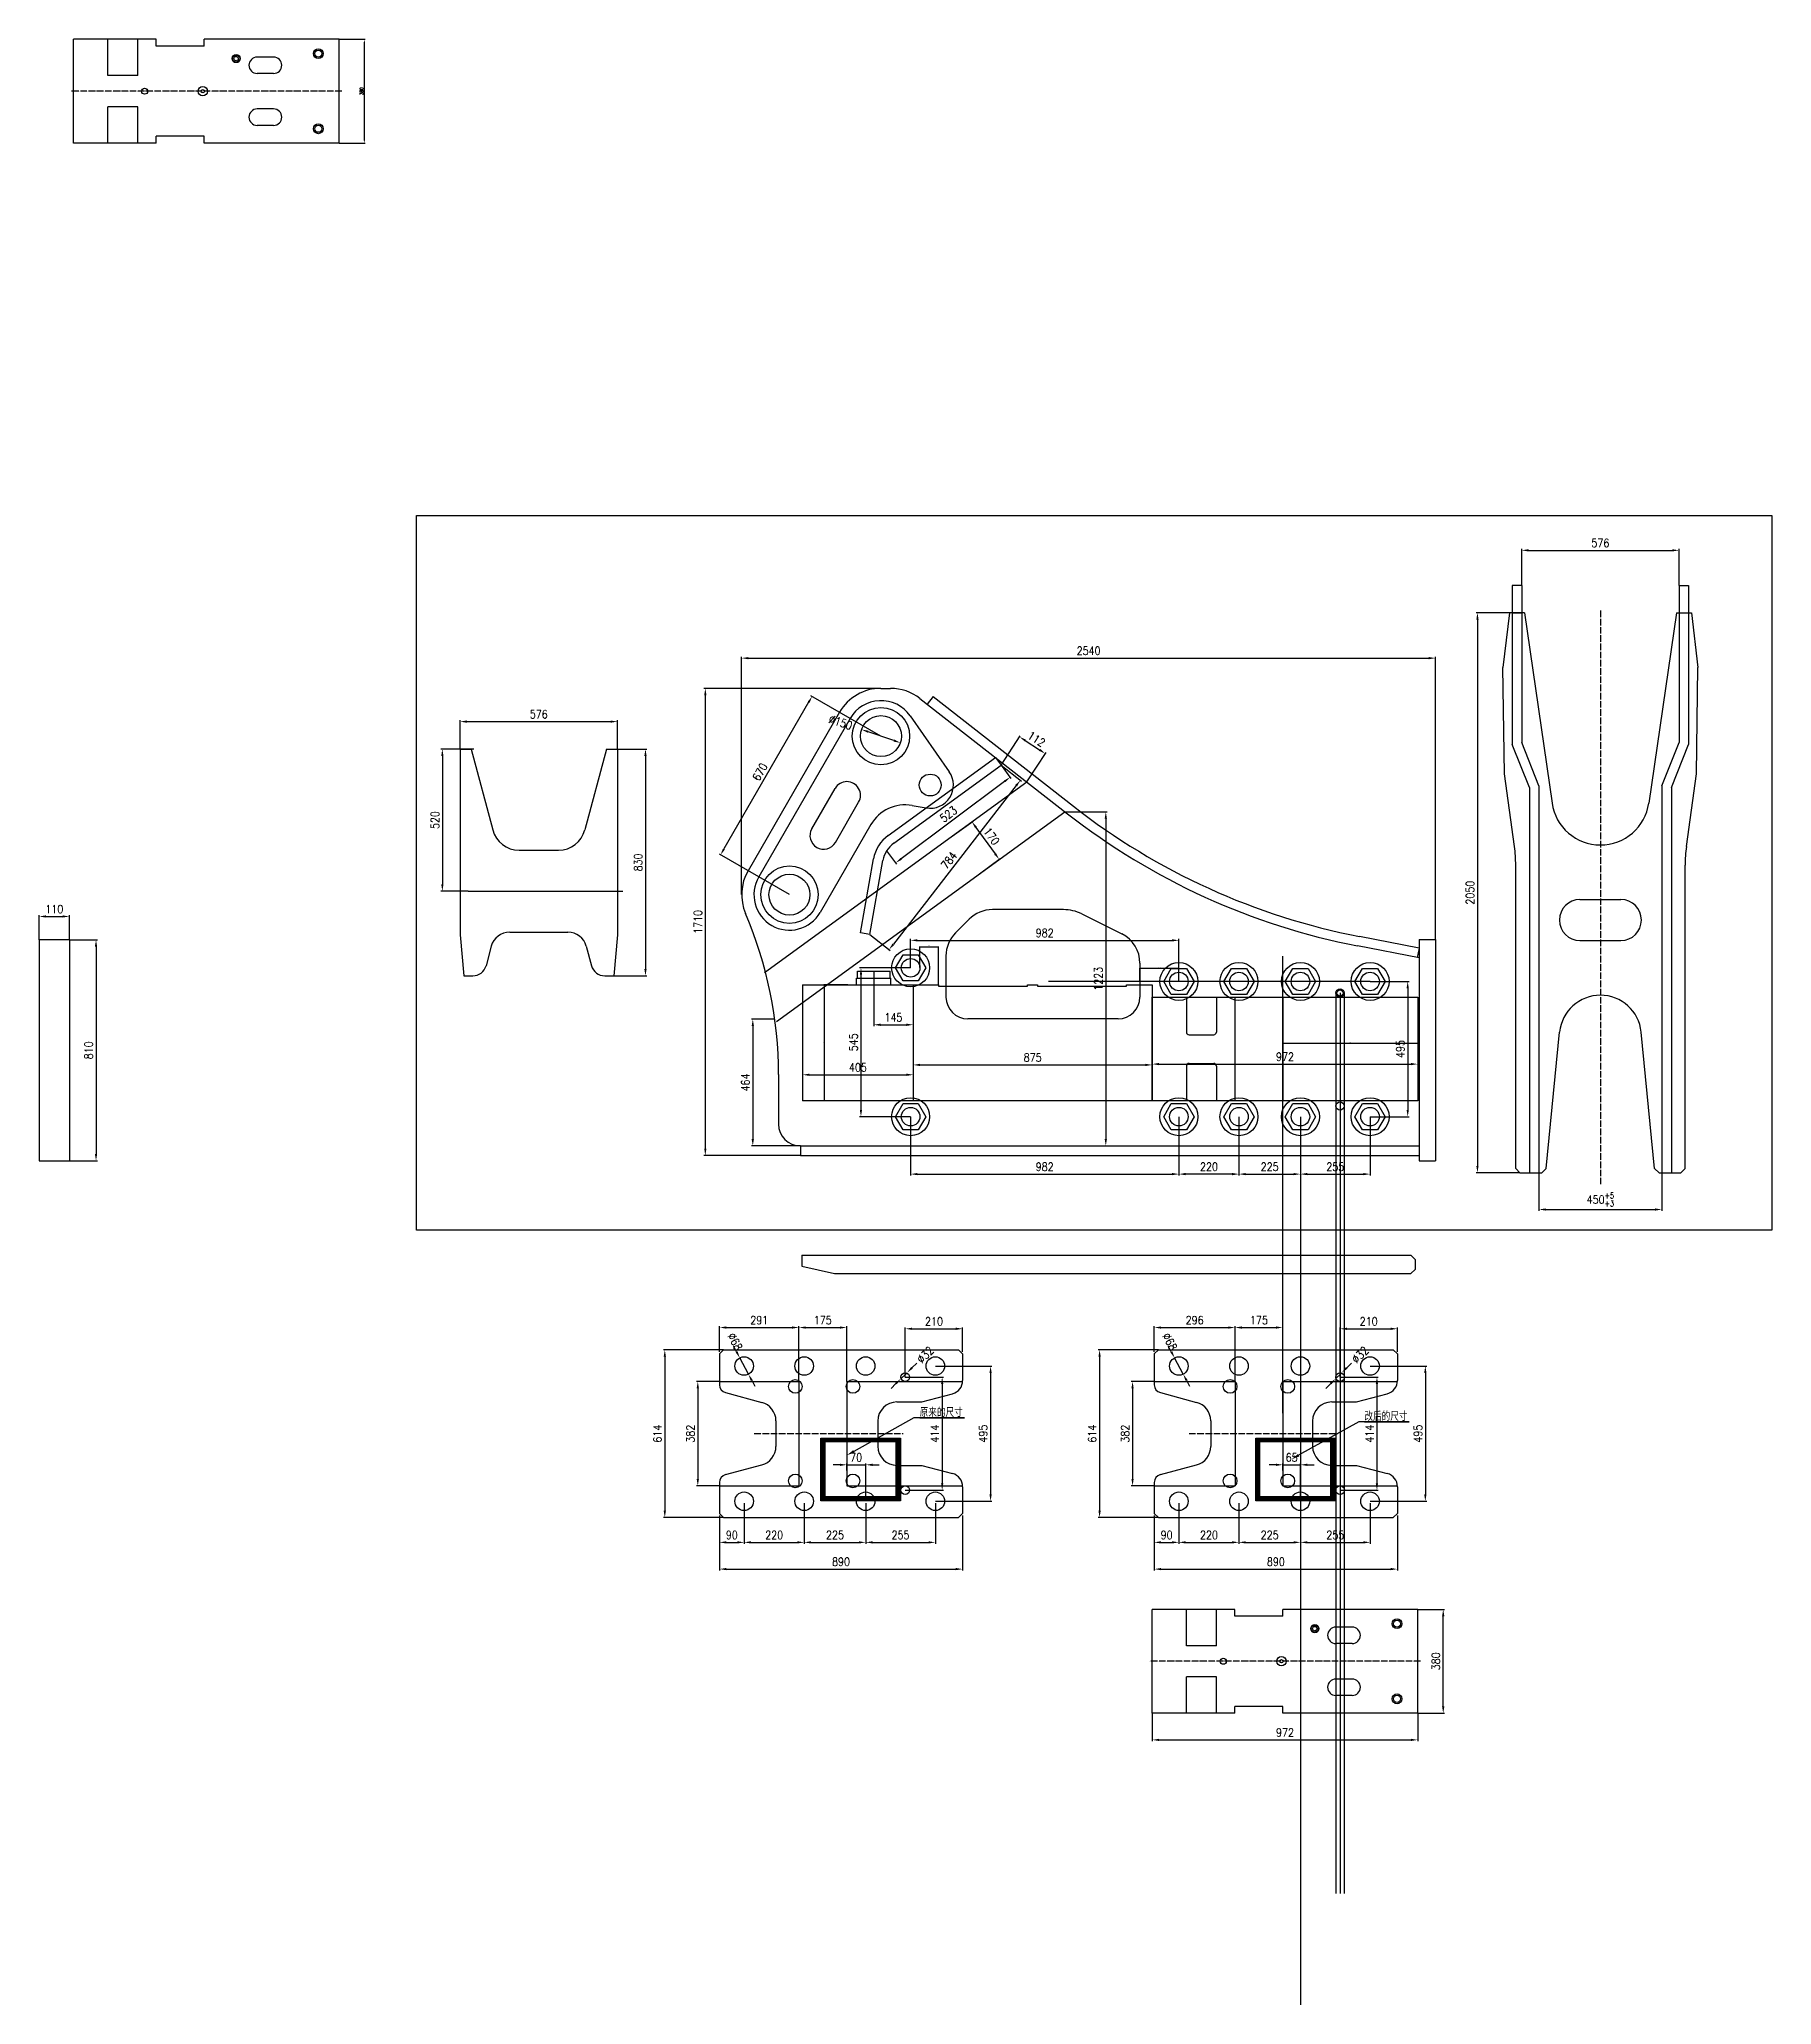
# Model space of a CAD drawing. Header units: millimetres. Extents: x 5342 to 26528, y -1153 to 6041.
# Drawn here: x 14971 to 21312, y -1153 to 6041 of the extents above; entities that cross this region are included whole.
import ezdxf

# ---------------------------------------------------------------- set-up
doc = ezdxf.new("R2010")
doc.units = ezdxf.units.MM
doc.linetypes.add('ACAD_ISO04W100', pattern=[30, 24, -3, 0, -3])
doc.layers.add('7', color=7, linetype='Continuous')
doc.layers.add('AM_5', color=3, linetype='Continuous', lineweight=25)
doc.layers.add('AM_8', color=1, linetype='Continuous', lineweight=25)
doc.styles.add('Dims', font='Romans.shx', dxfattribs={"width": 0.75})
doc.styles.add('HS', font='romans.shx', dxfattribs={"width": 0.85})
doc.styles.get("Standard").update_dxf_attribs({"font": 'arial.ttf'})
doc.dimstyles.new('ISO-25', dxfattribs={"dimtxt": 2.5, "dimasz": 2.5, "dimexe": 1.25, "dimexo": 0.625, "dimtad": 1, "dimtxsty": 'Standard', "dimcen": 2.5, "dimadec": 0, "dimazin": 0, "dimtfac": 1, "dimtmove": 0, "dimatfit": 3, "dimfxl": 1, "dimarcsym": 0})
doc.dimstyles.new('ISO-25$0', dxfattribs={"dimtxt": 2.5, "dimasz": 2.5, "dimexe": 1.25, "dimexo": 0.625, "dimtad": 1, "dimtxsty": 'Standard', "dimcen": 2.5, "dimadec": 0, "dimazin": 0, "dimtfac": 1, "dimtmove": 0, "dimatfit": 3, "dimfxl": 1, "dimarcsym": 0})
doc.dimstyles.new('Standard$0', dxfattribs={"dimscale": 12, "dimtxt": 3, "dimasz": 2.5, "dimexe": 0.5, "dimexo": 0, "dimgap": 1.2, "dimtad": 1, "dimdsep": 46, "dimtxsty": 'HS', "dimcen": 1, "dimclrd": 3, "dimclre": 3, "dimclrt": 4, "dimazin": 2, "dimtfac": 1, "dimtmove": 2, "dimatfit": 1, "dimfxl": 1, "dimtolj": 1, "dimtzin": 0, "dimarcsym": 0})
doc.dimstyles.new('Standard$3', dxfattribs={"dimscale": 12, "dimtxt": 3, "dimasz": 2.5, "dimexe": 0.5, "dimexo": 0, "dimgap": 1.2, "dimtad": 1, "dimdsep": 46, "dimtxsty": 'HS', "dimcen": 1, "dimclrd": 3, "dimclre": 3, "dimclrt": 4, "dimazin": 2, "dimtfac": 1, "dimtmove": 2, "dimatfit": 1, "dimfxl": 1, "dimtolj": 1, "dimtzin": 0, "dimarcsym": 0})
pattern_1 = [(45, (1591.522, 0), (-2.24506403, 2.24506403), [])]

msp = doc.modelspace()

# ---------------------------------------------------------------- blocks, each defined once
blk = doc.blocks.new('*D42')
at = {"layer": '7', "color": 3, "lineweight": -2, "transparency": 16777216}
for p, q in [((16068.2, 6041.1), (16163.4, 6041.1)), ((16161.4, 5671.1), (16161.4, 6031.1)), ((16068.2, 5661.1), (16163.4, 5661.1))]:
    blk.add_line(p, q, dxfattribs=at)
at = {"layer": '7', "color": 3, "transparency": 16777216}
for points in [[(16159.7, 6031.1), (16163.1, 6031.1), (16161.4, 6041.1)], [(16159.7, 5671.1), (16163.1, 5671.1), (16161.4, 5661.1)]]:
    blk.add_solid(points, dxfattribs=at)
at = {"layer": 'Defpoints', "color": 0, "transparency": 16777216}
for p in [(16068.2, 6041.1), (16161.4, 6041.1), (16068.2, 5661.1)]:
    blk.add_point(p, dxfattribs=at)
at = {"layer": '7', "color": 4, "transparency": 16777216, "insert": (16150.6, 5851.1), "char_height": 12, "attachment_point": 5, "rotation": 90, "style": 'HS'}
blk.add_mtext('\\A1;380', dxfattribs=at)
blk = doc.blocks.new('*D45')
at = {"layer": '7', "color": 3, "lineweight": -2, "transparency": 16777216}
for p, q in [((18160.3, 2097.2), (18160.3, 1882)), ((19142.3, 2097.2), (19142.3, 1882)), ((18185.3, 1887), (19117.3, 1887))]:
    blk.add_line(p, q, dxfattribs=at)
at = {"layer": '7', "color": 3, "transparency": 16777216}
for points in [[(18185.3, 1891.2), (18185.3, 1882.9), (18160.3, 1887)], [(19117.3, 1891.2), (19117.3, 1882.9), (19142.3, 1887)]]:
    blk.add_solid(points, dxfattribs=at)
at = {"layer": 'Defpoints', "color": 0, "transparency": 16777216}
for p in [(18160.3, 2097.2), (19142.3, 2097.2), (19142.3, 1887)]:
    blk.add_point(p, dxfattribs=at)
at = {"layer": '7', "color": 4, "transparency": 16777216, "insert": (18651.3, 1914), "char_height": 30, "attachment_point": 5, "style": 'HS'}
blk.add_mtext('\\A1;982', dxfattribs=at)
blk = doc.blocks.new('*D43')
at = {"layer": '7', "color": 3, "lineweight": -2, "transparency": 16777216}
for p, q in [((19142.3, 2097.2), (19142.3, 1882)), ((19362.3, 2097.2), (19362.3, 1882)), ((19337.3, 1887), (19167.3, 1887))]:
    blk.add_line(p, q, dxfattribs=at)
at = {"layer": '7', "color": 3, "transparency": 16777216}
for points in [[(19167.3, 1891.2), (19167.3, 1882.9), (19142.3, 1887)], [(19337.3, 1891.2), (19337.3, 1882.9), (19362.3, 1887)]]:
    blk.add_solid(points, dxfattribs=at)
at = {"layer": 'Defpoints', "color": 0, "transparency": 16777216}
for p in [(19142.3, 2097.2), (19362.3, 2097.2), (19142.3, 1887)]:
    blk.add_point(p, dxfattribs=at)
at = {"layer": '7', "color": 4, "transparency": 16777216, "insert": (19252.3, 1914), "char_height": 30, "attachment_point": 5, "style": 'HS'}
blk.add_mtext('\\A1;220', dxfattribs=at)
blk = doc.blocks.new('*D44')
at = {"layer": '7', "color": 3, "lineweight": -2, "transparency": 16777216}
for p, q in [((19362.3, 2097.2), (19362.3, 1882)), ((19587.3, 2097.2), (19587.3, 1882)), ((19387.3, 1887), (19562.3, 1887))]:
    blk.add_line(p, q, dxfattribs=at)
at = {"layer": '7', "color": 3, "transparency": 16777216}
for points in [[(19387.3, 1891.2), (19387.3, 1882.9), (19362.3, 1887)], [(19562.3, 1891.2), (19562.3, 1882.9), (19587.3, 1887)]]:
    blk.add_solid(points, dxfattribs=at)
at = {"layer": 'Defpoints', "color": 0, "transparency": 16777216}
for p in [(19362.3, 2097.2), (19587.3, 2097.2), (19587.3, 1887)]:
    blk.add_point(p, dxfattribs=at)
at = {"layer": '7', "color": 4, "transparency": 16777216, "insert": (19474.8, 1914), "char_height": 30, "attachment_point": 5, "style": 'HS'}
blk.add_mtext('\\A1;225', dxfattribs=at)
blk = doc.blocks.new('*D48')
at = {"layer": '7', "color": 3, "lineweight": -2, "transparency": 16777216}
for p, q in [((19587.3, 2097.2), (19587.3, 1882)), ((19842.3, 2097.2), (19842.3, 1882)), ((19612.3, 1887), (19817.3, 1887))]:
    blk.add_line(p, q, dxfattribs=at)
at = {"layer": '7', "color": 3, "transparency": 16777216}
for points in [[(19612.3, 1891.2), (19612.3, 1882.9), (19587.3, 1887)], [(19817.3, 1891.2), (19817.3, 1882.9), (19842.3, 1887)]]:
    blk.add_solid(points, dxfattribs=at)
at = {"layer": 'Defpoints', "color": 0, "transparency": 16777216}
for p in [(19587.3, 2097.2), (19842.3, 2097.2), (19842.3, 1887)]:
    blk.add_point(p, dxfattribs=at)
at = {"layer": '7', "color": 4, "transparency": 16777216, "insert": (19714.8, 1914), "char_height": 30, "attachment_point": 5, "style": 'HS'}
blk.add_mtext('\\A1;255', dxfattribs=at)
blk = doc.blocks.new('*D49')
at = {"layer": '7', "color": 3, "lineweight": -2, "transparency": 16777216}
for p, q in [((17787.1, 3614.2), (17477.1, 3077.3)), ((18051.8, 3490.2), (17795.3, 3638.3)), ((17716.8, 2910), (17460.3, 3058.1))]:
    blk.add_line(p, q, dxfattribs=at)
at = {"layer": '7', "color": 3, "transparency": 16777216}
for points in [[(17783.5, 3616.3), (17790.7, 3612.1), (17799.6, 3635.8)], [(17473.5, 3079.3), (17480.7, 3075.2), (17464.6, 3055.6)]]:
    blk.add_solid(points, dxfattribs=at)
at = {"layer": 'Defpoints', "color": 0, "transparency": 16777216}
for p in [(18051.8, 3490.2), (17464.6, 3055.6), (17716.8, 2910)]:
    blk.add_point(p, dxfattribs=at)
at = {"layer": '7', "color": 4, "transparency": 16777216, "insert": (17608.7, 3359.2), "char_height": 30, "attachment_point": 5, "rotation": 60, "style": 'HS'}
blk.add_mtext('\\A1;670', dxfattribs=at)
blk = doc.blocks.new('*D46')
at = {"layer": '7', "color": 3, "lineweight": -2, "transparency": 16777216}
for p, q in [((17541.8, 2910), (17541.8, 3780.8)), ((17566.8, 3775.8), (20056.8, 3775.8)), ((20081.8, 2745.2), (20081.8, 3780.8))]:
    blk.add_line(p, q, dxfattribs=at)
at = {"layer": '7', "color": 3, "transparency": 16777216}
for points in [[(17566.8, 3779.9), (17566.8, 3771.6), (17541.8, 3775.8)], [(20056.8, 3779.9), (20056.8, 3771.6), (20081.8, 3775.8)]]:
    blk.add_solid(points, dxfattribs=at)
at = {"layer": 'Defpoints', "color": 0, "transparency": 16777216}
for p in [(20081.8, 3775.8), (17541.8, 2910), (20081.8, 2745.2)]:
    blk.add_point(p, dxfattribs=at)
at = {"layer": '7', "color": 4, "transparency": 16777216, "insert": (18811.8, 3802.8), "char_height": 30, "attachment_point": 5, "style": 'HS'}
blk.add_mtext('\\A1;2540', dxfattribs=at)
blk = doc.blocks.new('*D47')
at = {"layer": '7', "color": 3, "lineweight": -2, "transparency": 16777216}
for p, q in [((18041.8, 3665.2), (17403.8, 3665.2)), ((17408.8, 3640.2), (17408.8, 1980.2)), ((17756.8, 1955.2), (17403.8, 1955.2))]:
    blk.add_line(p, q, dxfattribs=at)
at = {"layer": '7', "color": 3, "transparency": 16777216}
for points in [[(17404.7, 3640.2), (17413, 3640.2), (17408.8, 3665.2)], [(17404.7, 1980.2), (17413, 1980.2), (17408.8, 1955.2)]]:
    blk.add_solid(points, dxfattribs=at)
at = {"layer": 'Defpoints', "color": 0, "transparency": 16777216}
for p in [(18041.8, 3665.2), (17408.8, 1955.2), (17756.8, 1955.2)]:
    blk.add_point(p, dxfattribs=at)
at = {"layer": '7', "color": 4, "transparency": 16777216, "insert": (17381.8, 2810.2), "char_height": 30, "attachment_point": 5, "rotation": 90, "style": 'HS'}
blk.add_mtext('\\A1;1710', dxfattribs=at)
blk = doc.blocks.new('*D50')
at = {"layer": '7', "color": 3, "lineweight": -2, "transparency": 16777216}
for p, q in [((19842.3, 2592.2), (19985, 2592.2)), ((19980, 2567.2), (19980, 2122.2)), ((19842.3, 2097.2), (19985, 2097.2))]:
    blk.add_line(p, q, dxfattribs=at)
at = {"layer": '7', "color": 3, "transparency": 16777216}
for points in [[(19975.9, 2567.2), (19984.2, 2567.2), (19980, 2592.2)], [(19975.9, 2122.2), (19984.2, 2122.2), (19980, 2097.2)]]:
    blk.add_solid(points, dxfattribs=at)
at = {"layer": 'Defpoints', "color": 0, "transparency": 16777216}
for p in [(19842.3, 2592.2), (19842.3, 2097.2), (19980, 2097.2)]:
    blk.add_point(p, dxfattribs=at)
at = {"layer": '7', "color": 4, "transparency": 16777216, "insert": (19953, 2344.7), "char_height": 30, "attachment_point": 5, "rotation": 90, "style": 'HS'}
blk.add_mtext('\\A1;495', dxfattribs=at)
blk = doc.blocks.new('*D54')
at = {"layer": '7', "color": 3, "lineweight": -2, "transparency": 16777216}
for p, q in [((20016.8, 293.7), (20115, 293.7)), ((20110, -61.3), (20110, 268.7)), ((20016.8, -86.3), (20115, -86.3))]:
    blk.add_line(p, q, dxfattribs=at)
at = {"layer": '7', "color": 3, "transparency": 16777216}
for points in [[(20105.8, 268.7), (20114.2, 268.7), (20110, 293.7)], [(20105.8, -61.3), (20114.2, -61.3), (20110, -86.3)]]:
    blk.add_solid(points, dxfattribs=at)
at = {"layer": 'Defpoints', "color": 0, "transparency": 16777216}
for p in [(20016.8, 293.7), (20110, 293.7), (20016.8, -86.3)]:
    blk.add_point(p, dxfattribs=at)
at = {"layer": '7', "color": 4, "transparency": 16777216, "insert": (20083, 103.7), "char_height": 30, "attachment_point": 5, "rotation": 90, "style": 'HS'}
blk.add_mtext('\\A1;380', dxfattribs=at)
blk = doc.blocks.new('*D56')
at = {"layer": '7', "color": 3, "lineweight": -2, "transparency": 16777216}
blk.add_line((18099.1, 3474), (18004.5, 3506.4), dxfattribs=at)
at = {"layer": '7', "color": 3, "transparency": 16777216}
for points in [[(18005.9, 3510.3), (18003.2, 3502.5), (17980.9, 3514.5)], [(18100.5, 3478), (18097.8, 3470.1), (18122.8, 3465.9)]]:
    blk.add_solid(points, dxfattribs=at)
at = {"layer": 'Defpoints', "color": 0, "transparency": 16777216}
for p in [(17980.9, 3514.5), (18122.8, 3465.9)]:
    blk.add_point(p, dxfattribs=at)
at = {"layer": '7', "color": 4, "transparency": 16777216, "insert": (17904.1, 3540.8), "char_height": 30, "attachment_point": 5, "rotation": 341.11469, "style": 'HS'}
blk.add_mtext('\\A1;∅150', dxfattribs=at)
blk = doc.blocks.new('*D57')
at = {"layer": '7', "color": 3, "lineweight": -2, "transparency": 16777216}
for p, q in [((19142.3, 681.9), (19142.3, 534)), ((19052.3, 636.9), (19052.3, 534)), ((19077.3, 539), (19117.3, 539))]:
    blk.add_line(p, q, dxfattribs=at)
at = {"layer": '7', "color": 3, "transparency": 16777216}
for points in [[(19077.3, 543.1), (19077.3, 534.8), (19052.3, 539)], [(19117.3, 543.1), (19117.3, 534.8), (19142.3, 539)]]:
    blk.add_solid(points, dxfattribs=at)
at = {"layer": 'Defpoints', "color": 0, "transparency": 16777216}
for p in [(19142.3, 681.9), (19052.3, 636.9), (19142.3, 539)]:
    blk.add_point(p, dxfattribs=at)
at = {"layer": '7', "color": 4, "transparency": 16777216, "insert": (19097.3, 566), "char_height": 30, "attachment_point": 5, "style": 'HS'}
blk.add_mtext('\\A1;90', dxfattribs=at)
blk = doc.blocks.new('*D58')
at = {"layer": '7', "color": 3, "lineweight": -2, "transparency": 16777216}
for p, q in [((19362.3, 681.9), (19362.3, 534)), ((19587.3, 681.9), (19587.3, 534)), ((19387.3, 539), (19562.3, 539))]:
    blk.add_line(p, q, dxfattribs=at)
at = {"layer": '7', "color": 3, "transparency": 16777216}
for points in [[(19387.3, 543.1), (19387.3, 534.8), (19362.3, 539)], [(19562.3, 543.1), (19562.3, 534.8), (19587.3, 539)]]:
    blk.add_solid(points, dxfattribs=at)
at = {"layer": 'Defpoints', "color": 0, "transparency": 16777216}
for p in [(19362.3, 681.9), (19587.3, 681.9), (19587.3, 539)]:
    blk.add_point(p, dxfattribs=at)
at = {"layer": '7', "color": 4, "transparency": 16777216, "insert": (19474.8, 566), "char_height": 30, "attachment_point": 5, "style": 'HS'}
blk.add_mtext('\\A1;225', dxfattribs=at)
blk = doc.blocks.new('*D59')
at = {"layer": '7', "color": 3, "lineweight": -2, "transparency": 16777216}
for p, q in [((19587.3, 681.9), (19587.3, 534)), ((19842.3, 681.9), (19842.3, 534)), ((19612.3, 539), (19817.3, 539))]:
    blk.add_line(p, q, dxfattribs=at)
at = {"layer": '7', "color": 3, "transparency": 16777216}
for points in [[(19612.3, 543.1), (19612.3, 534.8), (19587.3, 539)], [(19817.3, 543.1), (19817.3, 534.8), (19842.3, 539)]]:
    blk.add_solid(points, dxfattribs=at)
at = {"layer": 'Defpoints', "color": 0, "transparency": 16777216}
for p in [(19587.3, 681.9), (19842.3, 681.9), (19842.3, 539)]:
    blk.add_point(p, dxfattribs=at)
at = {"layer": '7', "color": 4, "transparency": 16777216, "insert": (19714.8, 566), "char_height": 30, "attachment_point": 5, "style": 'HS'}
blk.add_mtext('\\A1;255', dxfattribs=at)
blk = doc.blocks.new('*D60')
at = {"layer": '7', "color": 3, "lineweight": -2, "transparency": 16777216}
for p, q in [((19052.3, 636.9), (19052.3, 436.1)), ((19942.3, 636.9), (19942.3, 436.1)), ((19077.3, 441.1), (19917.3, 441.1))]:
    blk.add_line(p, q, dxfattribs=at)
at = {"layer": '7', "color": 3, "transparency": 16777216}
for points in [[(19077.3, 445.3), (19077.3, 437), (19052.3, 441.1)], [(19917.3, 445.3), (19917.3, 437), (19942.3, 441.1)]]:
    blk.add_solid(points, dxfattribs=at)
at = {"layer": 'Defpoints', "color": 0, "transparency": 16777216}
for p in [(19052.3, 636.9), (19942.3, 636.9), (19942.3, 441.1)]:
    blk.add_point(p, dxfattribs=at)
at = {"layer": '7', "color": 4, "transparency": 16777216, "insert": (19497.3, 468.1), "char_height": 30, "attachment_point": 5, "style": 'HS'}
blk.add_mtext('\\A1;890', dxfattribs=at)
blk = doc.blocks.new('*D61')
at = {"layer": '7', "color": 3, "lineweight": -2, "transparency": 16777216}
for p, q in [((19715.9, 1137.7), (19738.7, 1160.1)), ((19756.6, 1177.6), (19774.5, 1195.1)), ((19698, 1120.2), (19680.2, 1102.7))]:
    blk.add_line(p, q, dxfattribs=at)
at = {"layer": '7', "color": 3, "transparency": 16777216}
for points in [[(19753.7, 1180.6), (19759.5, 1174.7), (19738.7, 1160.1)], [(19695.1, 1123.2), (19701, 1117.3), (19715.9, 1137.7)]]:
    blk.add_solid(points, dxfattribs=at)
at = {"layer": 'Defpoints', "color": 0, "transparency": 16777216}
for p in [(19738.7, 1160.1), (19715.9, 1137.7)]:
    blk.add_point(p, dxfattribs=at)
at = {"layer": '7', "color": 4, "transparency": 16777216, "insert": (19805.6, 1225.6), "char_height": 30, "attachment_point": 5, "rotation": 44.42429, "style": 'HS'}
blk.add_mtext('\\A1;∅32', dxfattribs=at)
blk = doc.blocks.new('*D62')
at = {"layer": '7', "color": 3, "lineweight": -2, "transparency": 16777216}
for p, q in [((19142.3, 681.9), (19142.3, 534)), ((19362.3, 681.9), (19362.3, 534)), ((19167.3, 539), (19337.3, 539))]:
    blk.add_line(p, q, dxfattribs=at)
at = {"layer": '7', "color": 3, "transparency": 16777216}
for points in [[(19167.3, 543.1), (19167.3, 534.8), (19142.3, 539)], [(19337.3, 543.1), (19337.3, 534.8), (19362.3, 539)]]:
    blk.add_solid(points, dxfattribs=at)
at = {"layer": 'Defpoints', "color": 0, "transparency": 16777216}
for p in [(19142.3, 681.9), (19362.3, 681.9), (19362.3, 539)]:
    blk.add_point(p, dxfattribs=at)
at = {"layer": '7', "color": 4, "transparency": 16777216, "insert": (19252.3, 566), "char_height": 30, "attachment_point": 5, "style": 'HS'}
blk.add_mtext('\\A1;220', dxfattribs=at)
blk = doc.blocks.new('*D63')
at = {"layer": '7', "color": 3, "lineweight": -2, "transparency": 16777216}
for p, q in [((19732.3, 1143.9), (19732.3, 1325.8)), ((19757.3, 1320.8), (19917.3, 1320.8)), ((19942.3, 1236.9), (19942.3, 1325.8))]:
    blk.add_line(p, q, dxfattribs=at)
at = {"layer": '7', "color": 3, "transparency": 16777216}
for points in [[(19757.3, 1324.9), (19757.3, 1316.6), (19732.3, 1320.8)], [(19917.3, 1324.9), (19917.3, 1316.6), (19942.3, 1320.8)]]:
    blk.add_solid(points, dxfattribs=at)
at = {"layer": 'Defpoints', "color": 0, "transparency": 16777216}
for p in [(19942.3, 1320.8), (19942.3, 1236.9), (19732.3, 1143.9)]:
    blk.add_point(p, dxfattribs=at)
at = {"layer": '7', "color": 4, "transparency": 16777216, "insert": (19837.3, 1347.8), "char_height": 30, "attachment_point": 5, "style": 'HS'}
blk.add_mtext('\\A1;210', dxfattribs=at)
blk = doc.blocks.new('*D64')
at = {"layer": '7', "color": 3, "lineweight": -2, "transparency": 16777216}
for p, q in [((19347.8, 1127.9), (19347.8, 1330.3)), ((19372.8, 1325.3), (19497.8, 1325.3)), ((19522.8, 1127.9), (19522.8, 1330.3))]:
    blk.add_line(p, q, dxfattribs=at)
at = {"layer": '7', "color": 3, "transparency": 16777216}
for points in [[(19372.8, 1329.5), (19372.8, 1321.2), (19347.8, 1325.3)], [(19497.8, 1329.5), (19497.8, 1321.2), (19522.8, 1325.3)]]:
    blk.add_solid(points, dxfattribs=at)
at = {"layer": 'Defpoints', "color": 0, "transparency": 16777216}
for p in [(19522.8, 1325.3), (19347.8, 1127.9), (19522.8, 1127.9)]:
    blk.add_point(p, dxfattribs=at)
at = {"layer": '7', "color": 4, "transparency": 16777216, "insert": (19435.3, 1352.3), "char_height": 30, "attachment_point": 5, "style": 'HS'}
blk.add_mtext('\\A1;175', dxfattribs=at)
blk = doc.blocks.new('*D65')
at = {"layer": '7', "color": 3, "lineweight": -2, "transparency": 16777216}
for p, q in [((19114.6, 1236.5), (19102.9, 1258.6)), ((19158.3, 1154.4), (19126.4, 1214.5)), ((19170, 1132.3), (19181.7, 1110.2))]:
    blk.add_line(p, q, dxfattribs=at)
at = {"layer": '7', "color": 3, "transparency": 16777216}
for points in [[(19118.3, 1238.5), (19111, 1234.6), (19126.4, 1214.5)], [(19173.7, 1134.3), (19166.3, 1130.4), (19158.3, 1154.4)]]:
    blk.add_solid(points, dxfattribs=at)
at = {"layer": 'Defpoints', "color": 0, "transparency": 16777216}
for p in [(19126.4, 1214.5), (19158.3, 1154.4)]:
    blk.add_point(p, dxfattribs=at)
at = {"layer": '7', "color": 4, "transparency": 16777216, "insert": (19109.2, 1273.4), "char_height": 30, "attachment_point": 5, "rotation": 297.97072, "style": 'HS'}
blk.add_mtext('\\A1;∅68', dxfattribs=at)
blk = doc.blocks.new('*D66')
at = {"layer": '7', "color": 3, "lineweight": -2, "transparency": 16777216}
for p, q in [((19052.3, 1236.9), (19052.3, 1330.3)), ((19077.3, 1325.3), (19322.8, 1325.3)), ((19347.8, 1127.9), (19347.8, 1330.3))]:
    blk.add_line(p, q, dxfattribs=at)
at = {"layer": '7', "color": 3, "transparency": 16777216}
for points in [[(19077.3, 1329.5), (19077.3, 1321.2), (19052.3, 1325.3)], [(19322.8, 1329.5), (19322.8, 1321.2), (19347.8, 1325.3)]]:
    blk.add_solid(points, dxfattribs=at)
at = {"layer": 'Defpoints', "color": 0, "transparency": 16777216}
for p in [(19347.8, 1325.3), (19052.3, 1236.9), (19347.8, 1127.9)]:
    blk.add_point(p, dxfattribs=at)
at = {"layer": '7', "color": 4, "transparency": 16777216, "insert": (19200.1, 1352.3), "char_height": 30, "attachment_point": 5, "style": 'HS'}
blk.add_mtext('\\A1;296', dxfattribs=at)
blk = doc.blocks.new('*D68')
at = {"layer": '7', "color": 3, "lineweight": -2, "transparency": 16777216}
for p, q in [((19842.3, 1184.4), (20049.6, 1184.4)), ((20044.6, 1159.4), (20044.6, 714.4)), ((19842.3, 689.4), (20049.6, 689.4))]:
    blk.add_line(p, q, dxfattribs=at)
at = {"layer": '7', "color": 3, "transparency": 16777216}
for points in [[(20040.4, 1159.4), (20048.7, 1159.4), (20044.6, 1184.4)], [(20040.4, 714.4), (20048.7, 714.4), (20044.6, 689.4)]]:
    blk.add_solid(points, dxfattribs=at)
at = {"layer": 'Defpoints', "color": 0, "transparency": 16777216}
for p in [(19842.3, 1184.4), (19842.3, 689.4), (20044.6, 689.4)]:
    blk.add_point(p, dxfattribs=at)
at = {"layer": '7', "color": 4, "transparency": 16777216, "insert": (20017.6, 936.9), "char_height": 30, "attachment_point": 5, "rotation": 90, "style": 'HS'}
blk.add_mtext('\\A1;495', dxfattribs=at)
blk = doc.blocks.new('*D69')
at = {"layer": '7', "color": 3, "lineweight": -2, "transparency": 16777216}
for p, q in [((19052.3, 1127.9), (18967.8, 1127.9)), ((18972.8, 1102.9), (18972.8, 770.9)), ((19052.3, 745.9), (18967.8, 745.9))]:
    blk.add_line(p, q, dxfattribs=at)
at = {"layer": '7', "color": 3, "transparency": 16777216}
for points in [[(18968.6, 1102.9), (18976.9, 1102.9), (18972.8, 1127.9)], [(18968.6, 770.9), (18976.9, 770.9), (18972.8, 745.9)]]:
    blk.add_solid(points, dxfattribs=at)
at = {"layer": 'Defpoints', "color": 0, "transparency": 16777216}
for p in [(19052.3, 1127.9), (18972.8, 745.9), (19052.3, 745.9)]:
    blk.add_point(p, dxfattribs=at)
at = {"layer": '7', "color": 4, "transparency": 16777216, "insert": (18945.8, 936.9), "char_height": 30, "attachment_point": 5, "rotation": 90, "style": 'HS'}
blk.add_mtext('\\A1;382', dxfattribs=at)
blk = doc.blocks.new('*D67')
at = {"layer": '7', "color": 3, "lineweight": -2, "transparency": 16777216}
for p, q in [((19067.3, 1243.9), (18847.1, 1243.9)), ((18852.1, 1218.9), (18852.1, 654.9)), ((19067.3, 629.9), (18847.1, 629.9))]:
    blk.add_line(p, q, dxfattribs=at)
at = {"layer": '7', "color": 3, "transparency": 16777216}
for points in [[(18847.9, 1218.9), (18856.2, 1218.9), (18852.1, 1243.9)], [(18847.9, 654.9), (18856.2, 654.9), (18852.1, 629.9)]]:
    blk.add_solid(points, dxfattribs=at)
at = {"layer": 'Defpoints', "color": 0, "transparency": 16777216}
for p in [(19067.3, 1243.9), (18852.1, 629.9), (19067.3, 629.9)]:
    blk.add_point(p, dxfattribs=at)
at = {"layer": '7', "color": 4, "transparency": 16777216, "insert": (18825.1, 936.9), "char_height": 30, "attachment_point": 5, "rotation": 90, "style": 'HS'}
blk.add_mtext('\\A1;614', dxfattribs=at)
blk = doc.blocks.new('*D70')
at = {"layer": '7', "color": 3, "lineweight": -2, "transparency": 16777216}
for p, q in [((19732.3, 1143.9), (19872.4, 1143.9)), ((19867.4, 1118.9), (19867.4, 754.9)), ((19732.3, 729.9), (19872.4, 729.9))]:
    blk.add_line(p, q, dxfattribs=at)
at = {"layer": '7', "color": 3, "transparency": 16777216}
for points in [[(19863.2, 1118.9), (19871.5, 1118.9), (19867.4, 1143.9)], [(19863.2, 754.9), (19871.5, 754.9), (19867.4, 729.9)]]:
    blk.add_solid(points, dxfattribs=at)
at = {"layer": 'Defpoints', "color": 0, "transparency": 16777216}
for p in [(19732.3, 1143.9), (19732.3, 729.9), (19867.4, 729.9)]:
    blk.add_point(p, dxfattribs=at)
at = {"layer": '7', "color": 4, "transparency": 16777216, "insert": (19840.4, 936.9), "char_height": 30, "attachment_point": 5, "rotation": 90, "style": 'HS'}
blk.add_mtext('\\A1;414', dxfattribs=at)
blk = doc.blocks.new('*D71')
at = {"layer": '7', "color": 3, "lineweight": -2, "transparency": 16777216}
for p, q in [((20397.4, 4042), (20397.4, 4175.4)), ((20973.4, 4042), (20973.4, 4175.4)), ((20422.4, 4170.4), (20948.4, 4170.4))]:
    blk.add_line(p, q, dxfattribs=at)
at = {"layer": '7', "color": 3, "transparency": 16777216}
for points in [[(20422.4, 4174.6), (20422.4, 4166.2), (20397.4, 4170.4)], [(20948.4, 4174.6), (20948.4, 4166.2), (20973.4, 4170.4)]]:
    blk.add_solid(points, dxfattribs=at)
at = {"layer": 'Defpoints', "color": 0, "transparency": 16777216}
for p in [(20973.4, 4170.4), (20397.4, 4042), (20973.4, 4042)]:
    blk.add_point(p, dxfattribs=at)
at = {"layer": '7', "color": 4, "transparency": 16777216, "insert": (20685.4, 4197.4), "char_height": 30, "attachment_point": 5, "style": 'HS'}
blk.add_mtext('\\A1;576', dxfattribs=at)
blk = doc.blocks.new('*D72')
at = {"layer": '7', "color": 3, "lineweight": -2, "transparency": 16777216}
for p, q in [((14970.7, 2745.2), (14970.7, 2835.1)), ((14995.7, 2830.1), (15055.7, 2830.1)), ((15080.7, 2745.2), (15080.7, 2835.1))]:
    blk.add_line(p, q, dxfattribs=at)
at = {"layer": '7', "color": 3, "transparency": 16777216}
for points in [[(14995.7, 2834.3), (14995.7, 2826), (14970.7, 2830.1)], [(15055.7, 2834.3), (15055.7, 2826), (15080.7, 2830.1)]]:
    blk.add_solid(points, dxfattribs=at)
at = {"layer": 'Defpoints', "color": 0, "transparency": 16777216}
for p in [(15080.7, 2830.1), (14970.7, 2745.2), (15080.7, 2745.2)]:
    blk.add_point(p, dxfattribs=at)
at = {"layer": '7', "color": 4, "transparency": 16777216, "insert": (15025.7, 2857.1), "char_height": 30, "attachment_point": 5, "style": 'HS'}
blk.add_mtext('\\A1;110', dxfattribs=at)
blk = doc.blocks.new('*D73')
at = {"layer": '7', "color": 3, "lineweight": -2, "transparency": 16777216}
for p, q in [((15080.7, 2745.2), (15183.4, 2745.2)), ((15178.4, 2720.2), (15178.4, 1960.2)), ((15080.7, 1935.2), (15183.4, 1935.2))]:
    blk.add_line(p, q, dxfattribs=at)
at = {"layer": '7', "color": 3, "transparency": 16777216}
for points in [[(15174.2, 2720.2), (15182.5, 2720.2), (15178.4, 2745.2)], [(15174.2, 1960.2), (15182.5, 1960.2), (15178.4, 1935.2)]]:
    blk.add_solid(points, dxfattribs=at)
at = {"layer": 'Defpoints', "color": 0, "transparency": 16777216}
for p in [(15080.7, 2745.2), (15080.7, 1935.2), (15178.4, 1935.2)]:
    blk.add_point(p, dxfattribs=at)
at = {"layer": '7', "color": 4, "transparency": 16777216, "insert": (15151.4, 2340.2), "char_height": 30, "attachment_point": 5, "rotation": 90, "style": 'HS'}
blk.add_mtext('\\A1;810', dxfattribs=at)
blk = doc.blocks.new('*D74')
at = {"layer": '7', "color": 3, "lineweight": -2, "transparency": 16777216}
for p, q in [((17087.2, 3442.8), (17194.8, 3442.8)), ((17189.8, 3417.8), (17189.8, 2637.8)), ((17074, 2612.8), (17194.8, 2612.8))]:
    blk.add_line(p, q, dxfattribs=at)
at = {"layer": '7', "color": 3, "transparency": 16777216}
for points in [[(17185.6, 3417.8), (17193.9, 3417.8), (17189.8, 3442.8)], [(17185.6, 2637.8), (17193.9, 2637.8), (17189.8, 2612.8)]]:
    blk.add_solid(points, dxfattribs=at)
at = {"layer": 'Defpoints', "color": 0, "transparency": 16777216}
for p in [(17087.2, 3442.8), (17074, 2612.8), (17189.8, 2612.8)]:
    blk.add_point(p, dxfattribs=at)
at = {"layer": '7', "color": 4, "transparency": 16777216, "insert": (17162.8, 3027.8), "char_height": 30, "attachment_point": 5, "rotation": 90, "style": 'HS'}
blk.add_mtext('\\A1;830', dxfattribs=at)
blk = doc.blocks.new('*D75')
at = {"layer": '7', "color": 3, "lineweight": -2, "transparency": 16777216}
for p, q in [((16511.2, 3442.8), (16511.2, 3548.4)), ((16536.2, 3543.4), (17062.2, 3543.4)), ((17087.2, 3442.8), (17087.2, 3548.4))]:
    blk.add_line(p, q, dxfattribs=at)
at = {"layer": '7', "color": 3, "transparency": 16777216}
for points in [[(16536.2, 3547.6), (16536.2, 3539.3), (16511.2, 3543.4)], [(17062.2, 3547.6), (17062.2, 3539.3), (17087.2, 3543.4)]]:
    blk.add_solid(points, dxfattribs=at)
at = {"layer": 'Defpoints', "color": 0, "transparency": 16777216}
for p in [(17087.2, 3543.4), (16511.2, 3442.8), (17087.2, 3442.8)]:
    blk.add_point(p, dxfattribs=at)
at = {"layer": '7', "color": 4, "transparency": 16777216, "insert": (16799.2, 3570.4), "char_height": 30, "attachment_point": 5, "style": 'HS'}
blk.add_mtext('\\A1;576', dxfattribs=at)
blk = doc.blocks.new('*D76')
at = {"layer": '7', "color": 3, "lineweight": -2, "transparency": 16777216}
for p, q in [((16561.2, 3442.8), (16441.1, 3442.8)), ((16446.1, 3417.8), (16446.1, 2947.8)), ((16541.2, 2922.8), (16441.1, 2922.8))]:
    blk.add_line(p, q, dxfattribs=at)
at = {"layer": '7', "color": 3, "transparency": 16777216}
for points in [[(16442, 3417.8), (16450.3, 3417.8), (16446.1, 3442.8)], [(16442, 2947.8), (16450.3, 2947.8), (16446.1, 2922.8)]]:
    blk.add_solid(points, dxfattribs=at)
at = {"layer": 'Defpoints', "color": 0, "transparency": 16777216}
for p in [(16561.2, 3442.8), (16446.1, 2922.8), (16541.2, 2922.8)]:
    blk.add_point(p, dxfattribs=at)
at = {"layer": '7', "color": 4, "transparency": 16777216, "insert": (16419.1, 3182.8), "char_height": 30, "attachment_point": 5, "rotation": 90, "style": 'HS'}
blk.add_mtext('\\A1;520', dxfattribs=at)
blk = doc.blocks.new('*D77')
at = {"layer": '7', "color": 3, "lineweight": -2, "transparency": 16777216}
for p, q in [((18160.3, 2642.2), (17973.5, 2642.2)), ((17978.5, 2617.2), (17978.5, 2122.2)), ((18160.3, 2097.2), (17973.5, 2097.2))]:
    blk.add_line(p, q, dxfattribs=at)
at = {"layer": '7', "color": 3, "transparency": 16777216}
for points in [[(17974.4, 2617.2), (17982.7, 2617.2), (17978.5, 2642.2)], [(17974.4, 2122.2), (17982.7, 2122.2), (17978.5, 2097.2)]]:
    blk.add_solid(points, dxfattribs=at)
at = {"layer": 'Defpoints', "color": 0, "transparency": 16777216}
for p in [(18160.3, 2642.2), (17978.5, 2097.2), (18160.3, 2097.2)]:
    blk.add_point(p, dxfattribs=at)
at = {"layer": '7', "color": 4, "transparency": 16777216, "insert": (17951.5, 2369.7), "char_height": 30, "attachment_point": 5, "rotation": 90, "style": 'HS'}
blk.add_mtext('\\A1;545', dxfattribs=at)
blk = doc.blocks.new('*D78')
at = {"layer": '7', "color": 3, "lineweight": -2, "transparency": 16777216}
for p, q in [((17663, 2454.3), (17577.6, 2454.3)), ((17582.6, 2429.3), (17582.6, 2015.2)), ((17756.8, 1990.2), (17577.6, 1990.2))]:
    blk.add_line(p, q, dxfattribs=at)
at = {"layer": '7', "color": 3, "transparency": 16777216}
for points in [[(17578.4, 2429.3), (17586.7, 2429.3), (17582.6, 2454.3)], [(17578.4, 2015.2), (17586.7, 2015.2), (17582.6, 1990.2)]]:
    blk.add_solid(points, dxfattribs=at)
at = {"layer": 'Defpoints', "color": 0, "transparency": 16777216}
for p in [(17663, 2454.3), (17582.6, 1990.2), (17756.8, 1990.2)]:
    blk.add_point(p, dxfattribs=at)
at = {"layer": '7', "color": 4, "transparency": 16777216, "insert": (17555.6, 2222.3), "char_height": 30, "attachment_point": 5, "rotation": 90, "style": 'HS'}
blk.add_mtext('\\A1;464', dxfattribs=at)
blk = doc.blocks.new('*D94')
at = {"layer": '7', "color": 3, "lineweight": -2, "transparency": 16777216}
for p, q in [((20377.4, 3942), (20230.3, 3942)), ((20235.3, 3917), (20235.3, 1917)), ((20390.4, 1892), (20230.3, 1892))]:
    blk.add_line(p, q, dxfattribs=at)
at = {"layer": '7', "color": 3, "transparency": 16777216}
for points in [[(20231.2, 3917), (20239.5, 3917), (20235.3, 3942)], [(20231.2, 1917), (20239.5, 1917), (20235.3, 1892)]]:
    blk.add_solid(points, dxfattribs=at)
at = {"layer": 'Defpoints', "color": 0, "transparency": 16777216}
for p in [(20377.4, 3942), (20235.3, 1892), (20390.4, 1892)]:
    blk.add_point(p, dxfattribs=at)
at = {"layer": '7', "color": 4, "transparency": 16777216, "insert": (20208.3, 2917), "char_height": 30, "attachment_point": 5, "rotation": 90, "style": 'HS'}
blk.add_mtext('\\A1;2050', dxfattribs=at)
blk = doc.blocks.new('*D95')
at = {"layer": '7', "color": 3, "lineweight": -2, "transparency": 16777216}
for p, q in [((18160.3, 2642.2), (18160.3, 2747.7)), ((18185.3, 2742.7), (19117.3, 2742.7)), ((19142.3, 2592.2), (19142.3, 2747.7))]:
    blk.add_line(p, q, dxfattribs=at)
at = {"layer": '7', "color": 3, "transparency": 16777216}
for points in [[(18185.3, 2746.9), (18185.3, 2738.6), (18160.3, 2742.7)], [(19117.3, 2746.9), (19117.3, 2738.6), (19142.3, 2742.7)]]:
    blk.add_solid(points, dxfattribs=at)
at = {"layer": 'Defpoints', "color": 0, "transparency": 16777216}
for p in [(19142.3, 2742.7), (18160.3, 2642.2), (19142.3, 2592.2)]:
    blk.add_point(p, dxfattribs=at)
at = {"layer": '7', "color": 4, "transparency": 16777216, "insert": (18651.3, 2769.7), "char_height": 30, "attachment_point": 5, "style": 'HS'}
blk.add_mtext('\\A1;982', dxfattribs=at)
blk = doc.blocks.new('*D96')
at = {"layer": '7', "color": 3, "lineweight": -2, "transparency": 16777216}
for p, q in [((19044.8, -86.3), (19044.8, -189.1)), ((20016.8, -86.3), (20016.8, -189.1)), ((19069.8, -184.1), (19991.8, -184.1))]:
    blk.add_line(p, q, dxfattribs=at)
at = {"layer": '7', "color": 3, "transparency": 16777216}
for points in [[(19069.8, -179.9), (19069.8, -188.2), (19044.8, -184.1)], [(19991.8, -179.9), (19991.8, -188.2), (20016.8, -184.1)]]:
    blk.add_solid(points, dxfattribs=at)
at = {"layer": 'Defpoints', "color": 0, "transparency": 16777216}
for p in [(19044.8, -86.3), (20016.8, -86.3), (20016.8, -184.1)]:
    blk.add_point(p, dxfattribs=at)
at = {"layer": '7', "color": 4, "transparency": 16777216, "insert": (19530.8, -157.1), "char_height": 30, "attachment_point": 5, "style": 'HS'}
blk.add_mtext('\\A1;972', dxfattribs=at)
blk = doc.blocks.new('*D98')
at = {"layer": '7', "color": 3, "lineweight": -2, "transparency": 16777216}
for p, q in [((18725.1, 3213.6), (18879.8, 3213.6)), ((18874.8, 3188.6), (18874.8, 2015.2)), ((18655.7, 1990.2), (18879.8, 1990.2))]:
    blk.add_line(p, q, dxfattribs=at)
at = {"layer": '7', "color": 3, "transparency": 16777216}
for points in [[(18870.7, 3188.6), (18879, 3188.6), (18874.8, 3213.6)], [(18870.7, 2015.2), (18879, 2015.2), (18874.8, 1990.2)]]:
    blk.add_solid(points, dxfattribs=at)
at = {"layer": 'Defpoints', "color": 0, "transparency": 16777216}
for p in [(18725.1, 3213.6), (18655.7, 1990.2), (18874.8, 1990.2)]:
    blk.add_point(p, dxfattribs=at)
at = {"layer": '7', "color": 4, "transparency": 16777216, "insert": (18847.8, 2601.9), "char_height": 30, "attachment_point": 5, "rotation": 90, "style": 'HS'}
blk.add_mtext('\\A1;1223', dxfattribs=at)
blk = doc.blocks.new('*D99')
at = {"layer": '7', "color": 3, "lineweight": -2, "transparency": 16777216}
for p, q in [((20460.4, 1892), (20460.4, 1752.4)), ((20910.4, 1892), (20910.4, 1752.4)), ((20485.4, 1757.4), (20885.4, 1757.4))]:
    blk.add_line(p, q, dxfattribs=at)
at = {"layer": '7', "color": 3, "transparency": 16777216}
for points in [[(20485.4, 1761.6), (20485.4, 1753.3), (20460.4, 1757.4)], [(20885.4, 1761.6), (20885.4, 1753.3), (20910.4, 1757.4)]]:
    blk.add_solid(points, dxfattribs=at)
at = {"layer": 'Defpoints', "color": 0, "transparency": 16777216}
for p in [(20460.4, 1892), (20910.4, 1892), (20910.4, 1757.4)]:
    blk.add_point(p, dxfattribs=at)
at = {"layer": '7', "color": 4, "transparency": 16777216, "insert": (20685.4, 1793.9), "char_height": 30, "attachment_point": 5, "style": 'HS'}
blk.add_mtext('\\A1;450{\\H21;\\S+5^ +3;}', dxfattribs=at)
blk = doc.blocks.new('*D100')
at = {"layer": '7', "color": 3, "lineweight": -2, "transparency": 16777216}
for p, q in [((18491.6, 3383.8), (18561.9, 3491.9)), ((18580.2, 3474.1), (18632.5, 3440)), ((18585.7, 3322.5), (18656.1, 3430.6))]:
    blk.add_line(p, q, dxfattribs=at)
at = {"layer": '7', "color": 3, "transparency": 16777216}
for points in [[(18582.4, 3477.6), (18577.9, 3470.6), (18559.2, 3487.7)], [(18634.7, 3443.5), (18630.2, 3436.5), (18653.4, 3426.4)]]:
    blk.add_solid(points, dxfattribs=at)
at = {"layer": 'Defpoints', "color": 0, "transparency": 16777216}
for p in [(18491.6, 3383.8), (18653.4, 3426.4), (18585.7, 3322.5)]:
    blk.add_point(p, dxfattribs=at)
at = {"layer": '7', "color": 4, "transparency": 16777216, "insert": (18621, 3479.7), "char_height": 30, "attachment_point": 5, "rotation": 326.92321, "style": 'HS'}
blk.add_mtext('\\A1;112', dxfattribs=at)
blk = doc.blocks.new('*D101')
at = {"color": 0, "lineweight": -2, "transparency": 16777216}
for p, q in [((18999.8, 2592.8), (18999.8, 2641.4)), ((19139.8, 2640.1), (19002.3, 2640.1)), ((19142.3, 2592.8), (19142.3, 2641.4))]:
    blk.add_line(p, q, dxfattribs=at)
at = {"color": 0, "transparency": 16777216}
for points in [[(19002.3, 2640.5), (19002.3, 2639.7), (18999.8, 2640.1)], [(19139.8, 2640.5), (19139.8, 2639.7), (19142.3, 2640.1)]]:
    blk.add_solid(points, dxfattribs=at)
at = {"layer": 'Defpoints', "color": 0, "transparency": 16777216}
for p in [(18999.8, 2640.1), (18999.8, 2592.2), (19142.3, 2592.2)]:
    blk.add_point(p, dxfattribs=at)
at = {"color": 0, "transparency": 16777216, "insert": (19071.1, 2642.3), "char_height": 2.5, "attachment_point": 5}
blk.add_mtext('142,5', dxfattribs=at)
blk = doc.blocks.new('*D105')
at = {"color": 0, "lineweight": -2, "transparency": 16777216}
for p, q in [((17930.3, 2579.7), (17843.1, 2579.7)), ((17844.3, 2577.2), (17844.3, 2157.2)), ((17925.3, 2154.7), (17843.1, 2154.7))]:
    blk.add_line(p, q, dxfattribs=at)
at = {"color": 0, "transparency": 16777216}
for points in [[(17843.9, 2577.2), (17844.7, 2577.2), (17844.3, 2579.7)], [(17843.9, 2157.2), (17844.7, 2157.2), (17844.3, 2154.7)]]:
    blk.add_solid(points, dxfattribs=at)
at = {"layer": 'Defpoints', "color": 0, "transparency": 16777216}
for p in [(17930.9, 2579.7), (17844.3, 2154.7), (17925.9, 2154.7)]:
    blk.add_point(p, dxfattribs=at)
at = {"color": 0, "transparency": 16777216, "insert": (17842.4, 2367.2), "char_height": 2.5, "attachment_point": 5, "rotation": 90}
blk.add_mtext('425', dxfattribs=at)
blk = doc.blocks.new('*D106')
at = {"layer": '7', "color": 3, "lineweight": -2, "transparency": 16777216}
for p, q in [((18312.7, 3124.1), (18388.7, 3179.3)), ((18399.4, 3156.2), (18469.9, 3059.1)), ((18412.6, 2986.6), (18488.6, 3041.8))]:
    blk.add_line(p, q, dxfattribs=at)
at = {"layer": '7', "color": 3, "transparency": 16777216}
for points in [[(18402.7, 3158.6), (18396, 3153.7), (18384.7, 3176.4)], [(18473.3, 3061.5), (18466.5, 3056.6), (18484.6, 3038.9)]]:
    blk.add_solid(points, dxfattribs=at)
at = {"layer": 'Defpoints', "color": 0, "transparency": 16777216}
for p in [(18312.7, 3124.1), (18484.6, 3038.9), (18412.6, 2986.6)]:
    blk.add_point(p, dxfattribs=at)
at = {"layer": '7', "color": 4, "transparency": 16777216, "insert": (18456.5, 3123.5), "char_height": 30, "attachment_point": 5, "rotation": 306, "style": 'HS'}
blk.add_mtext('\\A1;170', dxfattribs=at)
blk = doc.blocks.new('*D107')
at = {"layer": '7', "color": 3, "lineweight": -2, "transparency": 16777216}
for p, q in [((18491.6, 3383.8), (18566.3, 3325.9)), ((18547, 3309.2), (18097.1, 2728.7)), ((18011, 2763.7), (18085.8, 2705.8))]:
    blk.add_line(p, q, dxfattribs=at)
at = {"layer": '7', "color": 3, "transparency": 16777216}
for points in [[(18543.7, 3311.8), (18550.3, 3306.7), (18562.3, 3329)], [(18093.8, 2731.2), (18100.4, 2726.1), (18081.8, 2708.9)]]:
    blk.add_solid(points, dxfattribs=at)
at = {"layer": 'Defpoints', "color": 0, "transparency": 16777216}
for p in [(18491.6, 3383.8), (18011, 2763.7), (18081.8, 2708.9)]:
    blk.add_point(p, dxfattribs=at)
at = {"layer": '7', "color": 4, "transparency": 16777216, "insert": (18300.7, 3035.5), "char_height": 30, "attachment_point": 5, "rotation": 52.22858, "style": 'HS'}
blk.add_mtext('\\A1;784', dxfattribs=at)
blk = doc.blocks.new('*D108')
at = {"layer": '7', "color": 3, "lineweight": -2, "transparency": 16777216}
for p, q in [((18491.6, 3383.8), (18527.6, 3335.7)), ((18504.6, 3324.7), (18125.6, 3041.2)), ((18072.5, 3070.4), (18108.5, 3022.2))]:
    blk.add_line(p, q, dxfattribs=at)
at = {"layer": '7', "color": 3, "transparency": 16777216}
for points in [[(18502.1, 3328), (18507.1, 3321.4), (18524.6, 3339.7)], [(18123.1, 3044.5), (18128.1, 3037.9), (18105.5, 3026.2)]]:
    blk.add_solid(points, dxfattribs=at)
at = {"layer": 'Defpoints', "color": 0, "transparency": 16777216}
for p in [(18491.6, 3383.8), (18072.5, 3070.4), (18105.5, 3026.2)]:
    blk.add_point(p, dxfattribs=at)
at = {"layer": '7', "color": 4, "transparency": 16777216, "insert": (18298.9, 3204.6), "char_height": 30, "attachment_point": 5, "rotation": 36.79728, "style": 'HS'}
blk.add_mtext('\\A1;523', dxfattribs=at)
blk = doc.blocks.new('*D118')
at = {"layer": '7', "color": 3, "lineweight": -2, "transparency": 16777216}
for p, q in [((18169.8, 2367.2), (18169.8, 2281.8)), ((19044.8, 2367.2), (19044.8, 2281.8)), ((18194.8, 2286.8), (19019.8, 2286.8))]:
    blk.add_line(p, q, dxfattribs=at)
at = {"layer": '7', "color": 3, "transparency": 16777216}
for points in [[(18194.8, 2290.9), (18194.8, 2282.6), (18169.8, 2286.8)], [(19019.8, 2290.9), (19019.8, 2282.6), (19044.8, 2286.8)]]:
    blk.add_solid(points, dxfattribs=at)
at = {"layer": 'Defpoints', "color": 0, "transparency": 16777216}
for p in [(18169.8, 2367.2), (19044.8, 2367.2), (19044.8, 2286.8)]:
    blk.add_point(p, dxfattribs=at)
at = {"layer": '7', "color": 4, "transparency": 16777216, "insert": (18607.3, 2313.8), "char_height": 30, "attachment_point": 5, "style": 'HS'}
blk.add_mtext('\\A1;875', dxfattribs=at)
blk = doc.blocks.new('*D119')
at = {"layer": '7', "color": 3, "lineweight": -2, "transparency": 16777216}
for p, q in [((19044.8, 2344.7), (19044.8, 2284.7)), ((20016.8, 2344.7), (20016.8, 2284.7)), ((19069.8, 2289.7), (19991.8, 2289.7))]:
    blk.add_line(p, q, dxfattribs=at)
at = {"layer": '7', "color": 3, "transparency": 16777216}
for points in [[(19069.8, 2293.9), (19069.8, 2285.5), (19044.8, 2289.7)], [(19991.8, 2293.9), (19991.8, 2285.5), (20016.8, 2289.7)]]:
    blk.add_solid(points, dxfattribs=at)
at = {"layer": 'Defpoints', "color": 0, "transparency": 16777216}
for p in [(19044.8, 2344.7), (20016.8, 2344.7), (20016.8, 2289.7)]:
    blk.add_point(p, dxfattribs=at)
at = {"layer": '7', "color": 4, "transparency": 16777216, "insert": (19530.8, 2316.7), "char_height": 30, "attachment_point": 5, "style": 'HS'}
blk.add_mtext('\\A1;972', dxfattribs=at)
blk = doc.blocks.new('*D120')
at = {"layer": '7', "color": 3, "lineweight": -2, "transparency": 16777216}
for p, q in [((17764.8, 2329.4), (17764.8, 2245.6)), ((18169.8, 2329.4), (18169.8, 2245.6)), ((17789.8, 2250.6), (18144.8, 2250.6))]:
    blk.add_line(p, q, dxfattribs=at)
at = {"layer": '7', "color": 3, "transparency": 16777216}
for points in [[(17789.8, 2254.8), (17789.8, 2246.5), (17764.8, 2250.6)], [(18144.8, 2254.8), (18144.8, 2246.5), (18169.8, 2250.6)]]:
    blk.add_solid(points, dxfattribs=at)
at = {"layer": 'Defpoints', "color": 0, "transparency": 16777216}
for p in [(17764.8, 2329.4), (18169.8, 2329.4), (18169.8, 2250.6)]:
    blk.add_point(p, dxfattribs=at)
at = {"layer": '7', "color": 4, "transparency": 16777216, "insert": (17967.3, 2277.6), "char_height": 30, "attachment_point": 5, "style": 'HS'}
blk.add_mtext('\\A1;405', dxfattribs=at)
blk = doc.blocks.new('*D121')
at = {"layer": '7', "color": 3, "lineweight": -2, "transparency": 16777216}
for p, q in [((18025.3, 2629.7), (18025.3, 2428.7)), ((18169.8, 2544.9), (18169.8, 2428.7)), ((18050.3, 2433.7), (18144.8, 2433.7))]:
    blk.add_line(p, q, dxfattribs=at)
at = {"layer": '7', "color": 3, "transparency": 16777216}
for points in [[(18050.3, 2437.9), (18050.3, 2429.5), (18025.3, 2433.7)], [(18144.8, 2437.9), (18144.8, 2429.5), (18169.8, 2433.7)]]:
    blk.add_solid(points, dxfattribs=at)
at = {"layer": 'Defpoints', "color": 0, "transparency": 16777216}
for p in [(18025.3, 2629.7), (18169.8, 2544.9), (18169.8, 2433.7)]:
    blk.add_point(p, dxfattribs=at)
at = {"layer": '7', "color": 4, "transparency": 16777216, "insert": (18097.6, 2460.7), "char_height": 30, "attachment_point": 5, "style": 'HS'}
blk.add_mtext('\\A1;145', dxfattribs=at)
blk = doc.blocks.new('*D122')
at = {"layer": 'AM_5', "color": 0, "lineweight": -2, "transparency": 16777216}
for p, q in [((19522.8, 2433.1), (19522.8, 2364.7)), ((20016.8, 2433.1), (20016.8, 2364.7)), ((19525.3, 2366), (20014.3, 2366))]:
    blk.add_line(p, q, dxfattribs=at)
at = {"layer": 'AM_5', "color": 0, "transparency": 16777216}
for points in [[(19525.3, 2366.4), (19525.3, 2365.6), (19522.8, 2366)], [(20014.3, 2366.4), (20014.3, 2365.6), (20016.8, 2366)]]:
    blk.add_solid(points, dxfattribs=at)
at = {"layer": 'Defpoints', "color": 0, "transparency": 16777216}
for p in [(19522.8, 2433.7), (20016.8, 2433.7), (20016.8, 2366)]:
    blk.add_point(p, dxfattribs=at)
at = {"layer": 'AM_5', "color": 0, "transparency": 16777216, "insert": (19769.8, 2367.9), "char_height": 2.5, "attachment_point": 5}
blk.add_mtext('494', dxfattribs=at)
blk = doc.blocks.new('*D127')
at = {"layer": '7', "color": 3, "lineweight": -2, "transparency": 16777216}
for p, q in [((19497.8, 822.9), (19472.8, 822.9)), ((19522.8, 801.6), (19522.8, 827.9)), ((19522.8, 822.9), (19587.3, 822.9)), ((19587.3, 689.4), (19587.3, 827.9)), ((19612.3, 822.9), (19637.3, 822.9))]:
    blk.add_line(p, q, dxfattribs=at)
at = {"layer": '7', "color": 3, "transparency": 16777216}
for points in [[(19497.8, 827), (19497.8, 818.7), (19522.8, 822.9)], [(19612.3, 827), (19612.3, 818.7), (19587.3, 822.9)]]:
    blk.add_solid(points, dxfattribs=at)
at = {"layer": 'Defpoints', "color": 0, "transparency": 16777216}
for p in [(19522.8, 801.6), (19587.3, 822.9), (19587.3, 689.4)]:
    blk.add_point(p, dxfattribs=at)
at = {"layer": '7', "color": 4, "transparency": 16777216, "insert": (19555.1, 849.9), "char_height": 30, "attachment_point": 5, "style": 'HS'}
blk.add_mtext('\\A1;65', dxfattribs=at)
blk = doc.blocks.new('*D128')
at = {"layer": 'AM_5', "color": 0, "lineweight": -2, "transparency": 16777216}
for p, q in [((18194.3, 2642.8), (18194.3, 2720.5)), ((18196.8, 2719.2), (18259.3, 2719.2)), ((18261.8, 2580.3), (18261.8, 2720.5))]:
    blk.add_line(p, q, dxfattribs=at)
at = {"layer": 'AM_5', "color": 0, "transparency": 16777216}
for points in [[(18196.8, 2719.6), (18196.8, 2718.8), (18194.3, 2719.2)], [(18259.3, 2719.6), (18259.3, 2718.8), (18261.8, 2719.2)]]:
    blk.add_solid(points, dxfattribs=at)
at = {"layer": 'Defpoints', "color": 0, "transparency": 16777216}
for p in [(18261.8, 2719.2), (18194.3, 2642.2), (18261.8, 2579.7)]:
    blk.add_point(p, dxfattribs=at)
at = {"layer": 'AM_5', "color": 0, "transparency": 16777216, "insert": (18228.1, 2721.3), "char_height": 2.5, "attachment_point": 5}
blk.add_mtext('67,5', dxfattribs=at)
blk = doc.blocks.new('*D129')
at = {"layer": '7', "color": 3, "lineweight": -2, "transparency": 16777216}
for p, q in [((17550.8, 681.9), (17550.8, 534)), ((17460.8, 636.9), (17460.8, 534)), ((17485.8, 539), (17525.8, 539))]:
    blk.add_line(p, q, dxfattribs=at)
at = {"layer": '7', "color": 3, "transparency": 16777216}
for points in [[(17485.8, 543.1), (17485.8, 534.8), (17460.8, 539)], [(17525.8, 543.1), (17525.8, 534.8), (17550.8, 539)]]:
    blk.add_solid(points, dxfattribs=at)
at = {"layer": 'Defpoints', "color": 0, "transparency": 16777216}
for p in [(17550.8, 681.9), (17460.8, 636.9), (17550.8, 539)]:
    blk.add_point(p, dxfattribs=at)
at = {"layer": '7', "color": 4, "transparency": 16777216, "insert": (17505.8, 566), "char_height": 30, "attachment_point": 5, "style": 'HS'}
blk.add_mtext('\\A1;90', dxfattribs=at)
blk = doc.blocks.new('*D130')
at = {"layer": '7', "color": 3, "lineweight": -2, "transparency": 16777216}
for p, q in [((17770.8, 681.9), (17770.8, 534)), ((17995.8, 681.9), (17995.8, 534)), ((17795.8, 539), (17970.8, 539))]:
    blk.add_line(p, q, dxfattribs=at)
at = {"layer": '7', "color": 3, "transparency": 16777216}
for points in [[(17795.8, 543.1), (17795.8, 534.8), (17770.8, 539)], [(17970.8, 543.1), (17970.8, 534.8), (17995.8, 539)]]:
    blk.add_solid(points, dxfattribs=at)
at = {"layer": 'Defpoints', "color": 0, "transparency": 16777216}
for p in [(17770.8, 681.9), (17995.8, 681.9), (17995.8, 539)]:
    blk.add_point(p, dxfattribs=at)
at = {"layer": '7', "color": 4, "transparency": 16777216, "insert": (17883.3, 566), "char_height": 30, "attachment_point": 5, "style": 'HS'}
blk.add_mtext('\\A1;225', dxfattribs=at)
blk = doc.blocks.new('*D131')
at = {"layer": '7', "color": 3, "lineweight": -2, "transparency": 16777216}
for p, q in [((17995.8, 681.9), (17995.8, 534)), ((18250.8, 681.9), (18250.8, 534)), ((18020.8, 539), (18225.8, 539))]:
    blk.add_line(p, q, dxfattribs=at)
at = {"layer": '7', "color": 3, "transparency": 16777216}
for points in [[(18020.8, 543.1), (18020.8, 534.8), (17995.8, 539)], [(18225.8, 543.1), (18225.8, 534.8), (18250.8, 539)]]:
    blk.add_solid(points, dxfattribs=at)
at = {"layer": 'Defpoints', "color": 0, "transparency": 16777216}
for p in [(17995.8, 681.9), (18250.8, 681.9), (18250.8, 539)]:
    blk.add_point(p, dxfattribs=at)
at = {"layer": '7', "color": 4, "transparency": 16777216, "insert": (18123.3, 566), "char_height": 30, "attachment_point": 5, "style": 'HS'}
blk.add_mtext('\\A1;255', dxfattribs=at)
blk = doc.blocks.new('*D132')
at = {"layer": '7', "color": 3, "lineweight": -2, "transparency": 16777216}
for p, q in [((17460.8, 636.9), (17460.8, 436.1)), ((18350.8, 636.9), (18350.8, 436.1)), ((17485.8, 441.1), (18325.8, 441.1))]:
    blk.add_line(p, q, dxfattribs=at)
at = {"layer": '7', "color": 3, "transparency": 16777216}
for points in [[(17485.8, 445.3), (17485.8, 437), (17460.8, 441.1)], [(18325.8, 445.3), (18325.8, 437), (18350.8, 441.1)]]:
    blk.add_solid(points, dxfattribs=at)
at = {"layer": 'Defpoints', "color": 0, "transparency": 16777216}
for p in [(17460.8, 636.9), (18350.8, 636.9), (18350.8, 441.1)]:
    blk.add_point(p, dxfattribs=at)
at = {"layer": '7', "color": 4, "transparency": 16777216, "insert": (17905.8, 468.1), "char_height": 30, "attachment_point": 5, "style": 'HS'}
blk.add_mtext('\\A1;890', dxfattribs=at)
blk = doc.blocks.new('*D133')
at = {"layer": '7', "color": 3, "lineweight": -2, "transparency": 16777216}
for p, q in [((18124.4, 1137.7), (18147.2, 1160.1)), ((18165.1, 1177.6), (18182.9, 1195.1)), ((18106.5, 1120.2), (18088.7, 1102.7))]:
    blk.add_line(p, q, dxfattribs=at)
at = {"layer": '7', "color": 3, "transparency": 16777216}
for points in [[(18162.2, 1180.6), (18168, 1174.7), (18147.2, 1160.1)], [(18103.6, 1123.2), (18109.4, 1117.3), (18124.4, 1137.7)]]:
    blk.add_solid(points, dxfattribs=at)
at = {"layer": 'Defpoints', "color": 0, "transparency": 16777216}
for p in [(18147.2, 1160.1), (18124.4, 1137.7)]:
    blk.add_point(p, dxfattribs=at)
at = {"layer": '7', "color": 4, "transparency": 16777216, "insert": (18214.1, 1225.6), "char_height": 30, "attachment_point": 5, "rotation": 44.42429, "style": 'HS'}
blk.add_mtext('\\A1;∅32', dxfattribs=at)
blk = doc.blocks.new('*D134')
at = {"layer": '7', "color": 3, "lineweight": -2, "transparency": 16777216}
for p, q in [((17550.8, 681.9), (17550.8, 534)), ((17770.8, 681.9), (17770.8, 534)), ((17575.8, 539), (17745.8, 539))]:
    blk.add_line(p, q, dxfattribs=at)
at = {"layer": '7', "color": 3, "transparency": 16777216}
for points in [[(17575.8, 543.1), (17575.8, 534.8), (17550.8, 539)], [(17745.8, 543.1), (17745.8, 534.8), (17770.8, 539)]]:
    blk.add_solid(points, dxfattribs=at)
at = {"layer": 'Defpoints', "color": 0, "transparency": 16777216}
for p in [(17550.8, 681.9), (17770.8, 681.9), (17770.8, 539)]:
    blk.add_point(p, dxfattribs=at)
at = {"layer": '7', "color": 4, "transparency": 16777216, "insert": (17660.8, 566), "char_height": 30, "attachment_point": 5, "style": 'HS'}
blk.add_mtext('\\A1;220', dxfattribs=at)
blk = doc.blocks.new('*D135')
at = {"layer": '7', "color": 3, "lineweight": -2, "transparency": 16777216}
for p, q in [((18140.8, 1143.9), (18140.8, 1325.8)), ((18165.8, 1320.8), (18325.8, 1320.8)), ((18350.8, 1236.9), (18350.8, 1325.8))]:
    blk.add_line(p, q, dxfattribs=at)
at = {"layer": '7', "color": 3, "transparency": 16777216}
for points in [[(18165.8, 1324.9), (18165.8, 1316.6), (18140.8, 1320.8)], [(18325.8, 1324.9), (18325.8, 1316.6), (18350.8, 1320.8)]]:
    blk.add_solid(points, dxfattribs=at)
at = {"layer": 'Defpoints', "color": 0, "transparency": 16777216}
for p in [(18350.8, 1320.8), (18350.8, 1236.9), (18140.8, 1143.9)]:
    blk.add_point(p, dxfattribs=at)
at = {"layer": '7', "color": 4, "transparency": 16777216, "insert": (18245.8, 1347.8), "char_height": 30, "attachment_point": 5, "style": 'HS'}
blk.add_mtext('\\A1;210', dxfattribs=at)
blk = doc.blocks.new('*D136')
at = {"layer": '7', "color": 3, "lineweight": -2, "transparency": 16777216}
for p, q in [((17751.3, 1127.9), (17751.3, 1330.3)), ((17776.3, 1325.3), (17901.3, 1325.3)), ((17926.3, 1127.9), (17926.3, 1330.3))]:
    blk.add_line(p, q, dxfattribs=at)
at = {"layer": '7', "color": 3, "transparency": 16777216}
for points in [[(17776.3, 1329.5), (17776.3, 1321.2), (17751.3, 1325.3)], [(17901.3, 1329.5), (17901.3, 1321.2), (17926.3, 1325.3)]]:
    blk.add_solid(points, dxfattribs=at)
at = {"layer": 'Defpoints', "color": 0, "transparency": 16777216}
for p in [(17926.3, 1325.3), (17751.3, 1127.9), (17926.3, 1127.9)]:
    blk.add_point(p, dxfattribs=at)
at = {"layer": '7', "color": 4, "transparency": 16777216, "insert": (17838.8, 1352.3), "char_height": 30, "attachment_point": 5, "style": 'HS'}
blk.add_mtext('\\A1;175', dxfattribs=at)
blk = doc.blocks.new('*D137')
at = {"layer": '7', "color": 3, "lineweight": -2, "transparency": 16777216}
for p, q in [((17523.1, 1236.5), (17511.4, 1258.6)), ((17566.7, 1154.4), (17534.9, 1214.5)), ((17578.5, 1132.3), (17590.2, 1110.2))]:
    blk.add_line(p, q, dxfattribs=at)
at = {"layer": '7', "color": 3, "transparency": 16777216}
for points in [[(17526.8, 1238.5), (17519.4, 1234.6), (17534.9, 1214.5)], [(17582.1, 1134.3), (17574.8, 1130.4), (17566.7, 1154.4)]]:
    blk.add_solid(points, dxfattribs=at)
at = {"layer": 'Defpoints', "color": 0, "transparency": 16777216}
for p in [(17534.9, 1214.5), (17566.7, 1154.4)]:
    blk.add_point(p, dxfattribs=at)
at = {"layer": '7', "color": 4, "transparency": 16777216, "insert": (17517.7, 1273.4), "char_height": 30, "attachment_point": 5, "rotation": 297.97072, "style": 'HS'}
blk.add_mtext('\\A1;∅68', dxfattribs=at)
blk = doc.blocks.new('*D138')
at = {"layer": '7', "color": 3, "lineweight": -2, "transparency": 16777216}
for p, q in [((17460.8, 1236.9), (17460.8, 1330.3)), ((17485.8, 1325.3), (17726.3, 1325.3)), ((17751.3, 1127.9), (17751.3, 1330.3))]:
    blk.add_line(p, q, dxfattribs=at)
at = {"layer": '7', "color": 3, "transparency": 16777216}
for points in [[(17485.8, 1329.5), (17485.8, 1321.2), (17460.8, 1325.3)], [(17726.3, 1329.5), (17726.3, 1321.2), (17751.3, 1325.3)]]:
    blk.add_solid(points, dxfattribs=at)
at = {"layer": 'Defpoints', "color": 0, "transparency": 16777216}
for p in [(17751.3, 1325.3), (17460.8, 1236.9), (17751.3, 1127.9)]:
    blk.add_point(p, dxfattribs=at)
at = {"layer": '7', "color": 4, "transparency": 16777216, "insert": (17606, 1352.3), "char_height": 30, "attachment_point": 5, "style": 'HS'}
blk.add_mtext('\\A1;291', dxfattribs=at)
blk = doc.blocks.new('*D140')
at = {"layer": '7', "color": 3, "lineweight": -2, "transparency": 16777216}
for p, q in [((18250.8, 1184.4), (18458, 1184.4)), ((18453, 1159.4), (18453, 714.4)), ((18250.8, 689.4), (18458, 689.4))]:
    blk.add_line(p, q, dxfattribs=at)
at = {"layer": '7', "color": 3, "transparency": 16777216}
for points in [[(18448.9, 1159.4), (18457.2, 1159.4), (18453, 1184.4)], [(18448.9, 714.4), (18457.2, 714.4), (18453, 689.4)]]:
    blk.add_solid(points, dxfattribs=at)
at = {"layer": 'Defpoints', "color": 0, "transparency": 16777216}
for p in [(18250.8, 1184.4), (18250.8, 689.4), (18453, 689.4)]:
    blk.add_point(p, dxfattribs=at)
at = {"layer": '7', "color": 4, "transparency": 16777216, "insert": (18426, 936.9), "char_height": 30, "attachment_point": 5, "rotation": 90, "style": 'HS'}
blk.add_mtext('\\A1;495', dxfattribs=at)
blk = doc.blocks.new('*D141')
at = {"layer": '7', "color": 3, "lineweight": -2, "transparency": 16777216}
for p, q in [((17460.8, 1127.9), (17376.3, 1127.9)), ((17381.3, 1102.9), (17381.3, 770.9)), ((17460.8, 745.9), (17376.3, 745.9))]:
    blk.add_line(p, q, dxfattribs=at)
at = {"layer": '7', "color": 3, "transparency": 16777216}
for points in [[(17377.1, 1102.9), (17385.4, 1102.9), (17381.3, 1127.9)], [(17377.1, 770.9), (17385.4, 770.9), (17381.3, 745.9)]]:
    blk.add_solid(points, dxfattribs=at)
at = {"layer": 'Defpoints', "color": 0, "transparency": 16777216}
for p in [(17460.8, 1127.9), (17381.3, 745.9), (17460.8, 745.9)]:
    blk.add_point(p, dxfattribs=at)
at = {"layer": '7', "color": 4, "transparency": 16777216, "insert": (17354.3, 936.9), "char_height": 30, "attachment_point": 5, "rotation": 90, "style": 'HS'}
blk.add_mtext('\\A1;382', dxfattribs=at)
blk = doc.blocks.new('*D142')
at = {"layer": '7', "color": 3, "lineweight": -2, "transparency": 16777216}
for p, q in [((17475.8, 1243.9), (17255.5, 1243.9)), ((17260.5, 1218.9), (17260.5, 654.9)), ((17475.8, 629.9), (17255.5, 629.9))]:
    blk.add_line(p, q, dxfattribs=at)
at = {"layer": '7', "color": 3, "transparency": 16777216}
for points in [[(17256.4, 1218.9), (17264.7, 1218.9), (17260.5, 1243.9)], [(17256.4, 654.9), (17264.7, 654.9), (17260.5, 629.9)]]:
    blk.add_solid(points, dxfattribs=at)
at = {"layer": 'Defpoints', "color": 0, "transparency": 16777216}
for p in [(17475.8, 1243.9), (17260.5, 629.9), (17475.8, 629.9)]:
    blk.add_point(p, dxfattribs=at)
at = {"layer": '7', "color": 4, "transparency": 16777216, "insert": (17233.5, 936.9), "char_height": 30, "attachment_point": 5, "rotation": 90, "style": 'HS'}
blk.add_mtext('\\A1;614', dxfattribs=at)
blk = doc.blocks.new('*D143')
at = {"layer": '7', "color": 3, "lineweight": -2, "transparency": 16777216}
for p, q in [((18140.8, 1143.9), (18280.8, 1143.9)), ((18275.8, 1118.9), (18275.8, 754.9)), ((18140.8, 729.9), (18280.8, 729.9))]:
    blk.add_line(p, q, dxfattribs=at)
at = {"layer": '7', "color": 3, "transparency": 16777216}
for points in [[(18271.7, 1118.9), (18280, 1118.9), (18275.8, 1143.9)], [(18271.7, 754.9), (18280, 754.9), (18275.8, 729.9)]]:
    blk.add_solid(points, dxfattribs=at)
at = {"layer": 'Defpoints', "color": 0, "transparency": 16777216}
for p in [(18140.8, 1143.9), (18140.8, 729.9), (18275.8, 729.9)]:
    blk.add_point(p, dxfattribs=at)
at = {"layer": '7', "color": 4, "transparency": 16777216, "insert": (18248.8, 936.9), "char_height": 30, "attachment_point": 5, "rotation": 90, "style": 'HS'}
blk.add_mtext('\\A1;414', dxfattribs=at)
blk = doc.blocks.new('*D139')
at = {"layer": '7', "color": 3, "lineweight": -2, "transparency": 16777216}
for p, q in [((17901.3, 822.9), (17876.3, 822.9)), ((17926.3, 801.6), (17926.3, 827.9)), ((17926.3, 822.9), (17995.8, 822.9)), ((17995.8, 689.4), (17995.8, 827.9)), ((18020.8, 822.9), (18045.8, 822.9))]:
    blk.add_line(p, q, dxfattribs=at)
at = {"layer": '7', "color": 3, "transparency": 16777216}
for points in [[(17901.3, 827), (17901.3, 818.7), (17926.3, 822.9)], [(18020.8, 827), (18020.8, 818.7), (17995.8, 822.9)]]:
    blk.add_solid(points, dxfattribs=at)
at = {"layer": 'Defpoints', "color": 0, "transparency": 16777216}
for p in [(17926.3, 801.6), (17995.8, 822.9), (17995.8, 689.4)]:
    blk.add_point(p, dxfattribs=at)
at = {"layer": '7', "color": 4, "transparency": 16777216, "insert": (17961, 849.9), "char_height": 30, "attachment_point": 5, "style": 'HS'}
blk.add_mtext('\\A1;70', dxfattribs=at)
blk = doc.blocks.new('*S144')
at = {"layer": 'AM_5', "color": 255}
for p, q in [((18172.7, 994.5), (17952.5, 872.1)), ((18357.1, 994.5), (18172.7, 994.5)), ((18194, 994.5), (18357.1, 994.5))]:
    blk.add_line(p, q, dxfattribs=at)
at = {"layer": 'AM_5', "color": 255, "linetype": 'Continuous'}
blk.add_trace([(17950.1, 876.4), (17954.9, 867.7), (17926.3, 857.5)], dxfattribs=at)
at = {"layer": 'AM_5', "color": 2, "insert": (18351.1, 997.5), "char_height": 30, "attachment_point": 9, "style": 'Dims'}
blk.add_mtext('{\\fSimSun|b0|i0|c134|p2;原来的尺寸}', dxfattribs=at)
blk = doc.blocks.new('*S145')
at = {"layer": 'AM_5', "color": 255}
for p, q in [((19800.7, 980.2), (19580.6, 857.7)), ((19985.1, 980.2), (19800.7, 980.2)), ((19822.4, 980.2), (19985.1, 980.2))]:
    blk.add_line(p, q, dxfattribs=at)
at = {"layer": 'AM_5', "color": 255, "linetype": 'Continuous'}
blk.add_trace([(19578.1, 862.1), (19583, 853.4), (19554.4, 843.1)], dxfattribs=at)
at = {"layer": 'AM_5', "color": 2, "insert": (19979.1, 983.2), "char_height": 30, "attachment_point": 9, "style": 'Dims'}
blk.add_mtext('{\\fSimSun|b0|i0|c134|p2;改后的尺寸}', dxfattribs=at)

# ---------------------------------------------------------------- dimensions: what is measured, and where the dimension line sits
dim = msp.add_linear_dim(base=(18999.819, 2640.126), p1=(19142.319, 2592.198), p2=(18999.819, 2592.198), dimstyle='ISO-25')
dim.commit()
dim.dimension.update_dxf_attribs({"geometry": '*D101', "text_midpoint": (19071.069, 2642.254)})
dim = msp.add_linear_dim(base=(17844.311, 2154.698), p1=(17930.885, 2579.698), p2=(17925.885, 2154.698), angle=90, dimstyle='ISO-25')
dim.commit()
dim.dimension.update_dxf_attribs({"geometry": '*D105', "text_midpoint": (17842.41, 2367.198)})
at = {"layer": '7'}
for base, p1, p2, angle, override, picture, middle in [((16161.416, 6041.101), (16068.241, 5661.101), (16068.241, 6041.101), 270, {"dimscale": 4, "dimdec": 0, "dimtdec": 0, "dimarcsym": 1}, '*D42', (16150.616, 5851.101)), ((20235.334, 1892.022), (20377.43, 3942.022), (20390.43, 1892.022), 90, {"dimscale": 10, "dimdec": 0, "dimtdec": 0}, '*D94', (20208.334, 2917.022)), ((17408.817, 1955.221), (18041.819, 3665.221), (17756.819, 1955.221), 90, {"dimscale": 10, "dimdec": 0, "dimtdec": 0}, '*D47', (17381.817, 2810.221)), ((16446.141, 2922.78), (16561.163, 3442.78), (16541.163, 2922.78), 90, {"dimscale": 10, "dimdec": 0, "dimtdec": 0}, '*D76', (16419.141, 3182.78)), ((17189.765, 2612.78), (17087.163, 3442.78), (17074.04, 2612.78), 90, {"dimscale": 10, "dimdec": 0, "dimtdec": 0}, '*D74', (17162.765, 3027.78)), ((18874.833, 1990.221), (18725.109, 3213.613), (18655.718, 1990.221), 90, {"dimscale": 10, "dimdec": 0, "dimtdec": 0}, '*D98', (18847.833, 2601.917)), ((15178.372, 1935.221), (15080.749, 2745.221), (15080.749, 1935.221), 90, {"dimscale": 10, "dimdec": 0, "dimtdec": 0}, '*D73', (15151.372, 2340.221)), ((17978.525, 2097.198), (18160.319, 2642.198), (18160.319, 2097.198), 90, {"dimscale": 10, "dimdec": 0, "dimtdec": 0}, '*D77', (17951.525, 2369.698)), ((18169.819185677, 2433.70472579), (18025.319185677, 2629.698110621), (18169.819185677, 2544.942185344), 0, {"dimscale": 10, "dimdec": 0, "dimtdec": 0}, '*D121', (18097.569185677, 2460.70472579)), ((19980.017, 2097.198), (19842.319, 2592.198), (19842.319, 2097.198), 90, {"dimscale": 10, "dimdec": 0, "dimtdec": 0}, '*D50', (19953.017, 2344.698)), ((17582.568, 1990.221), (17663.002, 2454.308), (17756.819, 1990.221), 90, {"dimscale": 10, "dimdec": 0, "dimtdec": 0}, '*D78', (17555.568, 2222.265)), ((18169.819, 2250.644), (17764.819, 2329.402), (18169.819, 2329.402), 0, {"dimscale": 10, "dimdec": 0, "dimtdec": 0}, '*D120', (17967.319, 2277.644)), ((19044.819, 2286.759), (18169.819, 2367.198), (19044.819, 2367.198), 0, {"dimscale": 10, "dimdec": 0, "dimtdec": 0}, '*D118', (18607.319, 2313.759)), ((20016.819, 2289.684), (19044.819, 2344.698), (20016.819, 2344.698), 0, {"dimscale": 10, "dimdec": 0, "dimtdec": 0}, '*D119', (19530.819, 2316.684)), ((17260.539, 629.929), (17475.797, 1243.929), (17475.797, 629.929), 90, {"dimscale": 10, "dimdec": 0, "dimtdec": 0}, '*D142', (17233.539, 936.929)), ((18852.061, 629.929), (19067.319, 1243.929), (19067.319, 629.929), 90, {"dimscale": 10, "dimdec": 0, "dimtdec": 0}, '*D67', (18825.061, 936.929)), ((18453.048, 689.429), (18250.797, 1184.429), (18250.797, 689.429), 90, {"dimscale": 10, "dimdec": 0, "dimtdec": 0}, '*D140', (18426.048, 936.929)), ((20044.57, 689.429), (19842.319, 1184.429), (19842.319, 689.429), 90, {"dimscale": 10, "dimdec": 0, "dimtdec": 0}, '*D68', (20017.57, 936.929)), ((17381.253, 745.929), (17460.797, 1127.929), (17460.797, 745.929), 90, {"dimscale": 10, "dimdec": 0, "dimtdec": 0}, '*D141', (17354.253, 936.929)), ((18275.839, 729.929), (18140.797, 1143.929), (18140.797, 729.929), 90, {"dimscale": 10, "dimdec": 0, "dimtdec": 0}, '*D143', (18248.839, 936.929)), ((18972.775, 745.929), (19052.319, 1127.929), (19052.319, 745.929), 90, {"dimscale": 10, "dimdec": 0, "dimtdec": 0}, '*D69', (18945.775, 936.929)), ((19867.361, 729.929), (19732.319, 1143.929), (19732.319, 729.929), 90, {"dimscale": 10, "dimdec": 0, "dimtdec": 0}, '*D70', (19840.361, 936.929)), ((20109.994, 293.668), (20016.819, -86.332), (20016.819, 293.668), 270, {"dimscale": 10, "dimdec": 0, "dimtdec": 0}, '*D54', (20082.994, 103.668))]:
    dim = msp.add_linear_dim(base=base, p1=p1, p2=p2, angle=angle, dimstyle='Standard$0', override=override, dxfattribs=at)
    dim.commit()
    dim.dimension.update_dxf_attribs({"geometry": picture, "text_midpoint": middle})
for base, p1, p2, override, picture, middle in [((20973.43, 4170.413), (20397.43, 4042.022), (20973.43, 4042.022), {"dimscale": 10, "dimdec": 0, "dimtdec": 0}, '*D71', (20685.43, 4197.413)), ((20081.819, 3775.754), (17541.819, 2909.984), (20081.819, 2745.221), {"dimscale": 10, "dimdec": 0, "dimtdec": 0}, '*D46', (18811.819, 3802.754)), ((17087.163, 3543.43), (16511.163, 3442.78), (17087.163, 3442.78), {"dimscale": 10, "dimdec": 0, "dimtdec": 0}, '*D75', (16799.163, 3570.43)), ((15080.749, 2830.143), (14970.749, 2745.221), (15080.749, 2745.221), {"dimscale": 10, "dimdec": 0, "dimtdec": 0}, '*D72', (15025.749, 2857.143)), ((19142.319, 2742.72), (18160.319, 2642.198), (19142.319, 2592.198), {"dimscale": 10, "dimdec": 0, "dimtdec": 0}, '*D95', (18651.319, 2769.72)), ((19142.319, 1887.046), (18160.319, 2097.198), (19142.319, 2097.198), {"dimscale": 10, "dimdec": 0, "dimtdec": 0}, '*D45', (18651.319, 1914.046)), ((19142.319, 1887.046), (19362.319, 2097.198), (19142.319, 2097.198), {"dimscale": 10, "dimdec": 0, "dimtdec": 0}, '*D43', (19252.319, 1914.046)), ((19587.319, 1887.046), (19362.319, 2097.198), (19587.319, 2097.198), {"dimscale": 10, "dimdec": 0, "dimtdec": 0}, '*D44', (19474.819, 1914.046)), ((19842.319, 1887.046), (19587.319, 2097.198), (19842.319, 2097.198), {"dimscale": 10, "dimdec": 0, "dimtdec": 0}, '*D48', (19714.819, 1914.046)), ((20910.43, 1757.431), (20460.43, 1892.022), (20910.43, 1892.022), {"dimscale": 10, "dimgap": 1.2, "dimdec": 0, "dimtol": 1, "dimlim": 0, "dimtp": 5, "dimtm": -3, "dimtfac": 0.7, "dimtdec": 0}, '*D99', (20685.43, 1793.931)), ((17751.297165198, 1325.344643836), (17460.797165198, 1236.929142167), (17751.297165198, 1127.929142167), {"dimscale": 10, "dimdec": 0, "dimtdec": 0}, '*D138', (17606.047165198, 1352.344643836)), ((17926.297, 1325.345), (17751.297, 1127.929), (17926.297, 1127.929), {"dimscale": 10, "dimdec": 0, "dimtdec": 0}, '*D136', (17838.797, 1352.345)), ((18350.797, 1320.764), (18140.797, 1143.929), (18350.797, 1236.929), {"dimscale": 10, "dimdec": 0, "dimtdec": 0}, '*D135', (18245.797, 1347.764)), ((19347.819185677, 1325.344643836), (19052.319185677, 1236.929142167), (19347.819185677, 1127.929142167), {"dimscale": 10, "dimdec": 0, "dimtdec": 0}, '*D66', (19200.069185677, 1352.344643836)), ((19522.819, 1325.345), (19347.819, 1127.929), (19522.819, 1127.929), {"dimscale": 10, "dimdec": 0, "dimtdec": 0}, '*D64', (19435.319, 1352.345)), ((19942.319, 1320.764), (19732.319, 1143.929), (19942.319, 1236.929), {"dimscale": 10, "dimdec": 0, "dimtdec": 0}, '*D63', (19837.319, 1347.764)), ((17995.797165198, 822.877228239), (17926.297165198, 801.612005372), (17995.797165198, 689.429142167), {"dimscale": 10, "dimdec": 0, "dimtdec": 0}, '*D139', (17961.047165198, 849.877228239)), ((19587.319185677, 822.877228239), (19522.819185677, 801.612005372), (19587.319185677, 689.429142167), {"dimscale": 10, "dimdec": 0, "dimtdec": 0}, '*D127', (19555.069185677, 849.877228239)), ((17550.797, 538.968), (17460.797, 636.929), (17550.797, 681.929), {"dimscale": 10, "dimdec": 0, "dimtdec": 0}, '*D129', (17505.797, 565.968)), ((17770.797, 538.968), (17550.797, 681.929), (17770.797, 681.929), {"dimscale": 10, "dimdec": 0, "dimtdec": 0}, '*D134', (17660.797, 565.968)), ((17995.797, 538.968), (17770.797, 681.929), (17995.797, 681.929), {"dimscale": 10, "dimdec": 0, "dimtdec": 0}, '*D130', (17883.297, 565.968)), ((18250.797, 538.968), (17995.797, 681.929), (18250.797, 681.929), {"dimscale": 10, "dimdec": 0, "dimtdec": 0}, '*D131', (18123.297, 565.968)), ((19142.319, 538.968), (19052.319, 636.929), (19142.319, 681.929), {"dimscale": 10, "dimdec": 0, "dimtdec": 0}, '*D57', (19097.319, 565.968)), ((19362.319, 538.968), (19142.319, 681.929), (19362.319, 681.929), {"dimscale": 10, "dimdec": 0, "dimtdec": 0}, '*D62', (19252.319, 565.968)), ((19587.319, 538.968), (19362.319, 681.929), (19587.319, 681.929), {"dimscale": 10, "dimdec": 0, "dimtdec": 0}, '*D58', (19474.819, 565.968)), ((19842.319, 538.968), (19587.319, 681.929), (19842.319, 681.929), {"dimscale": 10, "dimdec": 0, "dimtdec": 0}, '*D59', (19714.819, 565.968)), ((18350.797, 441.14), (17460.797, 636.929), (18350.797, 636.929), {"dimscale": 10, "dimdec": 0, "dimtdec": 0}, '*D132', (17905.797, 468.14)), ((19942.319, 441.14), (19052.319, 636.929), (19942.319, 636.929), {"dimscale": 10, "dimdec": 0, "dimtdec": 0}, '*D60', (19497.319, 468.14)), ((20016.819, -184.069), (19044.819, -86.332), (20016.819, -86.332), {"dimscale": 10, "dimdec": 0, "dimtdec": 0}, '*D96', (19530.819, -157.069))]:
    dim = msp.add_linear_dim(base=base, p1=p1, p2=p2, dimstyle='Standard$0', override=override, dxfattribs=at)
    dim.commit()
    dim.dimension.update_dxf_attribs({"geometry": picture, "text_midpoint": middle})
for p1, p2, distance, picture, middle in [((18051.819, 3490.221), (17716.819, 2909.984), -291.246, '*D49', (17608.71, 3359.226)), ((18491.553, 3383.844), (18585.748, 3322.493), 123.978, '*D100', (18621.049, 3479.679)), ((18491.553, 3383.844), (18011.05, 2763.744), 89.526, '*D107', (18300.726, 3035.496)), ((18491.553, 3383.844), (18072.514, 3070.394), 55.149, '*D108', (18298.895, 3204.578)), ((18312.671, 3124.091), (18412.594, 2986.558), 88.978, '*D106', (18456.461, 3123.495))]:
    dim = msp.add_aligned_dim(p1=p1, p2=p2, distance=distance, dimstyle='Standard$0', override={"dimscale": 10, "dimdec": 0, "dimtdec": 0}, dxfattribs=at)
    dim.commit()
    dim.dimension.update_dxf_attribs({"geometry": picture, "text_midpoint": middle})
for p1, p2, picture, middle in [((18122.782, 3465.946), (17980.857, 3514.497), '*D56', (17904.096, 3540.756)), ((17566.744, 1154.401), (17534.85, 1214.458), '*D137', (17517.661, 1273.378)), ((19158.266, 1154.401), (19126.372, 1214.458), '*D65', (19109.183, 1273.378)), ((18124.37, 1137.73), (18147.224, 1160.129), '*D133', (18214.064, 1225.639)), ((19715.892, 1137.73), (19738.746, 1160.129), '*D61', (19805.586, 1225.639))]:
    dim = msp.add_diameter_dim_2p(p1=p1, p2=p2, dimstyle='Standard$3', override={"dimscale": 10, "dimdec": 0, "dimtdec": 0}, dxfattribs=at)
    dim.commit()
    dim.dimension.update_dxf_attribs({"geometry": picture, "text_midpoint": middle, "dimtype": 163})
at = {"layer": 'AM_5'}
dim = msp.add_linear_dim(base=(18261.819, 2719.214), p1=(18194.319, 2642.198), p2=(18261.819, 2579.698), dimstyle='ISO-25$0', override={"dimpost": ''}, dxfattribs=at)
dim.commit()
dim.dimension.update_dxf_attribs({"geometry": '*D128', "text_midpoint": (18228.069, 2721.341)})
dim = msp.add_linear_dim(base=(20016.819, 2365.994), p1=(19522.819, 2433.705), p2=(20016.819, 2433.705), angle=0, dimstyle='ISO-25$0', override={"dimpost": ''}, dxfattribs=at)
dim.commit()
dim.dimension.update_dxf_attribs({"geometry": '*D122', "text_midpoint": (19769.819, 2367.896)})

# ---------------------------------------------------------------- hatches: boundary and pattern name
at = {"layer": 'AM_8'}
h = msp.add_hatch(dxfattribs=at)
h.set_pattern_fill('ANSI31', color=256, style=0)
edge = h.paths.add_edge_path()
edge.add_line((17961.86, 691.492), (17831.96, 691.492))
edge.add_line((17831.96, 691.492), (17831.96, 920.976))
edge.add_line((17831.96, 920.976), (17926.297, 920.976))
edge.add_line((17926.297, 920.976), (17926.297, 908.795))
edge.add_line((17926.297, 908.795), (17847.559, 908.795))
edge.add_line((17847.559, 908.795), (17847.559, 705.621))
edge.add_line((17847.559, 705.621), (17965.9, 705.621))
edge.add_arc((17995.797, 689.429), 34, 151.5600542, 176.5222165)
h = msp.add_hatch(dxfattribs=at)
h.set_pattern_fill('ANSI31', color=256, style=0)
h.paths.add_polyline_path([(18040.297, 920.976), (17926.297, 920.976), (17926.297, 908.795), (18040.297, 908.795)])
h = msp.add_hatch(dxfattribs=at)
h.set_pattern_fill('ANSI31', color=256, style=0)
edge = h.paths.add_edge_path()
edge.add_line((18040.297, 908.795), (18106.395, 908.795))
edge.add_line((18106.395, 908.795), (18106.395, 821.038))
edge.add_arc((18110.297, 890.929), 70, 266.80468, 270)
edge.add_line((18110.297, 820.929), (18123.456, 820.929))
edge.add_line((18123.456, 820.929), (18123.456, 920.976))
edge.add_line((18123.456, 920.976), (18040.297, 920.976))
edge.add_line((18040.297, 920.976), (18040.297, 908.795))
h = msp.add_hatch(dxfattribs=at)
h.set_pattern_fill('ANSI31', color=256, style=0)
h.set_pattern_definition(pattern_1)
edge = h.paths.add_edge_path()
edge.add_line((19553.382, 691.492), (19423.482, 691.492))
edge.add_line((19423.482, 691.492), (19423.482, 920.976))
edge.add_line((19423.482, 920.976), (19517.819, 920.976))
edge.add_line((19517.819, 920.976), (19517.819, 908.795))
edge.add_line((19517.819, 908.795), (19439.081, 908.795))
edge.add_line((19439.081, 908.795), (19439.081, 705.621))
edge.add_line((19439.081, 705.621), (19557.422, 705.621))
edge.add_arc((19587.319, 689.429), 34, 151.5600542, 176.5222165)
h = msp.add_hatch(dxfattribs=at)
h.set_pattern_fill('ANSI31', color=256, style=0)
h.set_pattern_definition(pattern_1)
h.paths.add_polyline_path([(19631.819, 920.976), (19517.819, 920.976), (19517.819, 908.795), (19631.819, 908.795)])
h = msp.add_hatch(dxfattribs=at)
h.set_pattern_fill('ANSI31', color=256, style=0)
h.set_pattern_definition(pattern_1)
edge = h.paths.add_edge_path()
edge.add_line((19631.819, 908.795), (19697.917, 908.795))
edge.add_line((19697.917, 908.795), (19697.917, 821.038))
edge.add_arc((19701.819, 890.929), 70, 266.80468, 270)
edge.add_line((19701.819, 820.929), (19714.978, 820.929))
edge.add_line((19714.978, 820.929), (19714.978, 920.976))
edge.add_line((19714.978, 920.976), (19631.819, 920.976))
edge.add_line((19631.819, 920.976), (19631.819, 908.795))
h = msp.add_hatch(dxfattribs=at)
h.set_pattern_fill('ANSI31', color=256, style=0)
edge = h.paths.add_edge_path()
edge.add_arc((18110.297, 890.929), 70, 266.80468, 270, ccw=False)
edge.add_line((18106.395, 821.038), (18106.395, 745.929))
edge.add_line((18106.395, 745.929), (18123.456, 745.929))
edge.add_line((18123.456, 745.929), (18123.456, 820.929))
edge.add_line((18123.456, 820.929), (18110.297, 820.929))
h = msp.add_hatch(dxfattribs=at)
h.set_pattern_fill('ANSI31', color=256, style=0)
h.set_pattern_definition(pattern_1)
edge = h.paths.add_edge_path()
edge.add_arc((19701.819, 890.929), 70, 266.80468, 270, ccw=False)
edge.add_line((19697.917, 821.038), (19697.917, 745.929))
edge.add_line((19697.917, 745.929), (19714.978, 745.929))
edge.add_line((19714.978, 745.929), (19714.978, 820.929))
edge.add_line((19714.978, 820.929), (19701.819, 820.929))
h = msp.add_hatch(dxfattribs=at)
h.set_pattern_fill('ANSI31', color=256, style=0)
edge = h.paths.add_edge_path()
edge.add_line((18106.395, 745.929), (18106.395, 705.621))
edge.add_line((18106.395, 705.621), (18025.694, 705.621))
edge.add_arc((17995.797, 689.429), 34, 3.4777835, 28.4399458, ccw=False)
edge.add_line((18029.735, 691.492), (18123.456, 691.492))
edge.add_line((18123.456, 691.492), (18123.456, 745.929))
edge.add_line((18123.456, 745.929), (18106.395, 745.929))
h = msp.add_hatch(dxfattribs=at)
h.set_pattern_fill('ANSI31', color=256, style=0)
h.set_pattern_definition(pattern_1)
edge = h.paths.add_edge_path()
edge.add_line((19697.917, 745.929), (19697.917, 705.621))
edge.add_line((19697.917, 705.621), (19617.216, 705.621))
edge.add_arc((19587.319, 689.429), 34, 3.4777835, 28.4399458, ccw=False)
edge.add_line((19621.257, 691.492), (19714.978, 691.492))
edge.add_line((19714.978, 691.492), (19714.978, 745.929))
edge.add_line((19714.978, 745.929), (19697.917, 745.929))
h = msp.add_hatch(dxfattribs=at)
h.set_pattern_fill('ANSI31', color=256, style=0)
edge = h.paths.add_edge_path()
edge.add_line((18025.694, 705.621), (17965.9, 705.621))
edge.add_arc((17995.797, 689.429), 34, 151.5600542, 176.5222165)
edge.add_line((17961.86, 691.492), (18029.735, 691.492))
edge.add_arc((17995.797, 689.429), 34, 3.4777835, 28.4399458)
h = msp.add_hatch(dxfattribs=at)
h.set_pattern_fill('ANSI31', color=256, style=0)
h.set_pattern_definition(pattern_1)
edge = h.paths.add_edge_path()
edge.add_line((19617.216, 705.621), (19557.422, 705.621))
edge.add_arc((19587.319, 689.429), 34, 151.5600542, 176.5222165)
edge.add_line((19553.382, 691.492), (19621.257, 691.492))
edge.add_arc((19587.319, 689.429), 34, 3.4777835, 28.4399458)

# ---------------------------------------------------------------- linework, layer by layer
at = {"color": 1, "linetype": 'ACAD_ISO04W100'}
for p, q in [((16078.241, 5851.101), (15086.241, 5851.101)), ((20685.43, 3949.956), (20685.43, 1850.089)), ((17587.933, 936.929), (18133.012, 936.929)), ((19179.455, 936.929), (19724.534, 936.929)), ((20026.819, 103.668), (19034.819, 103.668))]:
    msp.add_line(p, q, dxfattribs=at)
for p, q in [((20362.43, 4042.022), (20362.43, 3459.918)), ((20397.43, 4042.022), (20362.43, 4042.022)), ((20397.43, 4042.022), (20397.43, 3466.643)), ((20973.43, 4042.022), (20973.43, 3466.643)), ((20973.43, 4042.022), (21008.43, 4042.022)), ((21008.43, 4042.022), (21008.43, 3459.918)), ((20352.43, 3942.022), (20328.698, 3742.022)), ((20407.43, 3942.022), (20352.43, 3942.022)), ((20362.43, 3942.022), (20397.43, 3942.022)), ((20407.43, 3942.022), (20508.395, 3245.253)), ((20963.43, 3942.022), (20862.465, 3245.253)), ((20963.43, 3942.022), (21018.43, 3942.022)), ((20973.43, 3942.022), (21008.43, 3942.022)), ((21018.43, 3942.022), (21042.162, 3742.022)), ((20333.867, 3352.022), (20328.698, 3742.022)), ((21036.993, 3352.022), (21042.162, 3742.022)), ((18051.819, 3665.221), (18086.819, 3665.221)), ((18194.56, 3628.123), (18734.578, 3206.215)), ((18242.9, 3634.771), (18221.352, 3607.191)), ((18242.9, 3634.771), (18756.126, 3233.795)), ((17900.265, 3577.721), (17565.265, 2997.484)), ((17939.236, 3555.221), (17604.236, 2974.984)), ((18158.309, 3564.786), (18301.738, 3359.948)), ((20425.43, 3302.022), (20362.43, 3459.918)), ((20460.43, 3308.747), (20397.43, 3466.643)), ((20910.43, 3308.747), (20973.43, 3466.643)), ((20945.43, 3302.022), (21008.43, 3459.918)), ((16511.163, 3442.78), (16551.163, 3442.78)), ((16511.163, 3442.78), (16511.163, 2762.78)), ((16551.163, 3442.78), (16630.444, 3146.898)), ((17047.163, 3442.78), (16967.882, 3146.898)), ((17047.163, 3442.78), (17087.163, 3442.78)), ((17087.163, 3442.78), (17087.163, 2762.78)), ((17625.681, 2624.964), (18585.748, 3322.493)), ((20370.7, 3086.168), (20333.867, 3352.022)), ((21000.161, 3086.168), (21036.993, 3352.022)), ((17798.518, 3151.491), (17883.518, 3298.715)), ((17885.12, 3101.491), (17970.12, 3248.715)), ((20425.43, 3302.022), (20425.43, 1892.022)), ((20460.43, 3308.747), (20460.43, 1892.022)), ((20910.43, 3308.747), (20910.43, 1892.022)), ((20945.43, 3302.022), (20945.43, 1892.022)), ((17668.88, 2446.218), (18725.109, 3213.613)), ((18014.915, 3166.302), (17829.402, 2844.984)), ((18165.668, 3236.599), (18217.35, 3227.486)), ((16727.037, 3072.78), (16871.289, 3072.78)), ((20375.43, 1907.022), (20375.43, 3017.551)), ((20995.43, 1907.022), (20995.43, 3017.551)), ((16541.163, 2922.78), (17107.163, 2922.78)), ((20610.43, 2892.022), (20760.43, 2892.022)), ((18324.966, 2770.369), (18374.672, 2820.074)), ((18719.688, 2855.221), (18459.525, 2855.221)), ((18786.77, 2839.385), (18933.485, 2766.028)), ((14970.749, 2745.221), (15080.749, 2745.221)), ((14970.749, 2745.221), (14970.749, 1935.221)), ((15080.749, 2745.221), (15080.749, 1935.221)), ((16511.163, 2762.78), (16524.286, 2612.78)), ((16692.748, 2772.78), (16905.578, 2772.78)), ((17087.163, 2762.78), (17074.04, 2612.78)), ((20021.819, 2714.072), (19803.388, 2756.531)), ((20021.819, 2745.221), (20021.819, 1935.221)), ((20021.819, 2745.221), (20081.819, 2745.221)), ((20081.819, 2745.221), (20081.819, 1935.221)), ((20610.43, 2742.022), (20760.43, 2742.022)), ((16625.133, 2720.898), (16606.093, 2649.839)), ((16973.193, 2720.898), (16992.233, 2649.839)), ((18289.819, 2685.516), (18289.819, 2535.221)), ((19522.819, 1011.715), (19522.819, 2684.252)), ((20021.819, 2678.417), (19796.709, 2722.174)), ((20021.819, 2714.072), (20015.141, 2679.715)), ((16524.286, 2612.78), (16557.797, 2612.78)), ((17040.529, 2612.78), (17074.04, 2612.78)), ((17962.819, 2579.698), (17962.819, 2604.698)), ((17962.819, 2604.698), (18087.819, 2604.698)), ((17965.319, 2604.698), (17965.319, 2629.698)), ((17965.319, 2629.698), (18085.319, 2629.698)), ((18085.319, 2604.698), (18085.319, 2629.698)), ((18087.819, 2579.698), (18087.819, 2604.698)), ((19842.319, 2592.198), (18665.5, 2592.198)), ((18999.819, 2658.697), (18999.819, 2535.221)), ((17764.819, 2579.698), (18164.819, 2579.698)), ((18164.819, 2579.698), (18261.819, 2579.698)), ((18164.819, 2579.698), (18261.819, 2579.698)), ((18261.819, 2579.698), (18261.819, 2574.698)), ((18261.819, 2574.698), (18587.819, 2574.698)), ((18587.819, 2574.698), (18587.819, 2579.698)), ((18587.819, 2579.698), (18624.819, 2579.698)), ((18624.819, 2579.698), (18624.819, 2574.698)), ((18624.819, 2574.698), (18950.819, 2574.698)), ((18950.819, 2574.698), (18950.819, 2579.698)), ((18950.819, 2579.698), (19044.819, 2579.698)), ((19044.819, 2579.698), (19044.819, 2534.698)), ((19044.819, 2534.698), (19044.819, 2154.698)), ((19169.819, 2534.698), (19169.819, 2407.198)), ((19279.819, 2534.698), (19279.819, 2407.198)), ((19346.819, 2534.698), (19346.819, 2154.698)), ((19522.819, 2534.698), (19522.819, 2154.698)), ((19717.319, 2550.198), (19717.319, -746.142)), ((19732.319, 2550.198), (19732.319, -746.142)), ((19747.319, 2550.198), (19747.319, -746.142)), ((18919.819, 2455.221), (18369.819, 2455.221)), ((20486.901, 1906.95), (20536.153, 2406.733)), ((20883.959, 1906.95), (20834.707, 2406.733)), ((17676.819, 2251.179), (17676.819, 2070.221)), ((19169.819, 2282.198), (19169.819, 2154.698)), ((19279.819, 2282.198), (19279.819, 2154.698)), ((18164.819, 2154.698), (17764.819, 2154.698)), ((19044.819, 2154.698), (18164.819, 2154.698)), ((19044.819, 2154.698), (18164.819, 2154.698)), ((19587.319, 2097.198), (19587.319, -1153.445)), ((17756.819, 1990.221), (20021.819, 1990.221)), ((17756.819, 1990.221), (17756.819, 1955.221)), ((17756.819, 1955.221), (20021.819, 1955.221)), ((14970.749, 1935.221), (15080.749, 1935.221)), ((20021.819, 1935.221), (20081.819, 1935.221)), ((20390.43, 1892.022), (20375.43, 1907.022)), ((20390.43, 1892.022), (20470.43, 1892.022)), ((20425.43, 1892.022), (20460.43, 1892.022)), ((20470.43, 1892.022), (20486.901, 1906.95)), ((20900.43, 1892.022), (20883.959, 1906.95)), ((20900.43, 1892.022), (20980.43, 1892.022)), ((20910.43, 1892.022), (20945.43, 1892.022)), ((20980.43, 1892.022), (20995.43, 1907.022)), ((17761.819, 1589.91), (17761.819, 1549.91)), ((17761.819, 1589.91), (19991.819, 1589.91)), ((19991.819, 1589.91), (20006.819, 1574.91)), ((17761.819, 1549.91), (17881.819, 1522.91)), ((17881.819, 1522.91), (19991.819, 1522.91)), ((20006.819, 1537.91), (19991.819, 1522.91)), ((20006.819, 1574.91), (20006.819, 1537.91))]:
    msp.add_line(p, q)
at = {"color": 2}
for p, q in [((18077.968, 3126.619), (18470.981, 3412.159)), ((18098.541, 3098.303), (18491.553, 3383.844)), ((18470.981, 3412.159), (18491.553, 3383.844)), ((17976.582, 2769.822), (18024.37, 3040.844)), ((18011.05, 2763.744), (18058.838, 3034.766)), ((18011.05, 2763.744), (17976.582, 2769.822))]:
    msp.add_line(p, q, dxfattribs=at)
at = {"color": 7, "linetype": 'ByBlock', "true_color": 0xffffff}
for p, q in [((19179.819, 2397.198), (19269.819, 2397.198)), ((19179.819, 2292.198), (19269.819, 2292.198))]:
    msp.add_line(p, q, dxfattribs=at)
for points in [[(16351.855, 4298.453), (21312.429, 4298.453), (21312.429, 1681.9), (16351.855, 1681.9)], [(19044.819, 2534.698), (20016.819, 2534.698), (20016.819, 2154.698), (19044.819, 2154.698)], [(17831.96, 920.976), (18123.456, 920.976), (18123.456, 691.492), (17831.96, 691.492)], [(17847.559, 908.795), (18106.395, 908.795), (18106.395, 705.621), (17847.559, 705.621)], [(19423.482, 920.976), (19714.978, 920.976), (19714.978, 691.492), (19423.482, 691.492)], [(19439.081, 908.795), (19697.917, 908.795), (19697.917, 705.621), (19439.081, 705.621)]]:
    msp.add_lwpolyline(points, close=True)
for centre, radius in [((18051.819, 3490.221), 105), ((18051.819, 3490.221), 75), ((18232.11, 3311.194), 40), ((17716.819, 2909.984), 105), ((17716.819, 2909.984), 75), ((19732.319, 2550.198), 15), ((19732.319, 2550.198), 11.5), ((19732.319, 2136.198), 15)]:
    msp.add_circle(centre, radius)
for centre, radius, start, end in [((18051.819, 3490.221), 175, 90, 150), ((18051.819, 3490.221), 130, 35, 150), ((18086.819, 3490.221), 175, 52, 90), ((17926.819, 3273.715), 50, 330, 150), ((18232.11, 3311.194), 85, 260, 35), ((18140.489, 3093.802), 145, 80, 150), ((20685.43, 3270.906), 178.884, 188.2450462, 351.7549538), ((20273.732, 5176.242), 2500, 232, 259), ((20273.732, 5176.242), 2465, 232, 259), ((16727.037, 3172.78), 100, 195, 270), ((16871.289, 3172.78), 100, 270, 345), ((17841.819, 3126.491), 50, 150, 330), ((19875.43, 3017.551), 500, 0, 7.8877535), ((21495.43, 3017.551), 500, 172.1122465, 180), ((17716.819, 2909.984), 175, 150, 203.1610421), ((17716.819, 2909.984), 130, 150, 330), ((20610.43, 2817.022), 75, 90, 270), ((20760.43, 2817.022), 75, 270, 90), ((16176.819, 2251.179), 1500, 0, 23.1610421), ((18459.525, 2735.221), 120, 90, 135), ((18719.688, 2705.221), 150, 63.4349488, 90), ((16692.748, 2702.78), 70, 90, 165), ((16905.578, 2702.78), 70, 15, 90), ((18409.819, 2685.516), 120, 135, 180), ((18879.819, 2658.697), 120, 360, 63.4349488), ((16557.797, 2662.78), 50, 270, 345), ((17040.529, 2662.78), 50, 195, 270), ((18369.819, 2535.221), 80, 180, 270), ((18919.819, 2535.221), 80, 270, 0), ((20685.43, 2392.022), 150, 5.6281434, 174.3718566), ((17756.819, 2070.221), 80, 180, 270)]:
    msp.add_arc(centre, radius, start, end)
at = {"color": 2}
for radius in [135, 100]:
    msp.add_arc((18157.319, 3017.402), radius, 126, 170, dxfattribs=at)
at = {"color": 7, "linetype": 'ByBlock', "true_color": 0xffffff}
for centre, start, end in [((19179.819, 2407.198), 180, 270), ((19269.819, 2407.198), 270, 0), ((19179.819, 2282.198), 90, 180), ((19269.819, 2282.198), 0, 90)]:
    msp.add_arc(centre, 10, start, end, dxfattribs=at)
at = {"layer": '7'}
for p, q in [((15096.241, 5661.101), (15096.241, 6041.101)), ((15398.241, 6041.101), (15096.241, 6041.101)), ((15221.241, 5908.101), (15221.241, 6041.101)), ((15331.241, 5908.101), (15331.241, 6041.101)), ((15398.241, 6016.101), (15398.241, 6041.101)), ((15574.241, 6016.101), (15398.241, 6016.101)), ((15574.241, 6016.101), (15574.241, 6041.101)), ((16068.241, 6041.101), (15574.241, 6041.101)), ((15828.241, 5976.101), (15768.241, 5976.101)), ((16068.241, 5661.101), (16068.241, 6041.101)), ((15331.241, 5908.101), (15221.241, 5908.101)), ((15828.241, 5916.101), (15768.241, 5916.101)), ((15221.241, 5661.101), (15221.241, 5794.101)), ((15331.241, 5794.101), (15221.241, 5794.101)), ((15331.241, 5661.101), (15331.241, 5794.101)), ((15828.241, 5786.101), (15768.241, 5786.101)), ((15398.241, 5661.101), (15398.241, 5686.101)), ((15574.241, 5686.101), (15398.241, 5686.101)), ((15574.241, 5661.101), (15574.241, 5686.101)), ((15828.241, 5726.101), (15768.241, 5726.101)), ((15398.241, 5661.101), (15096.241, 5661.101)), ((16068.241, 5661.101), (15574.241, 5661.101)), ((17764.819, 2579.698), (17764.819, 2154.698)), ((18169.819, 2579.698), (18169.819, 2154.698)), ((17460.797, 1228.929), (17475.797, 1243.929)), ((17460.797, 1228.929), (17460.797, 1115.949)), ((17475.797, 1243.929), (18335.797, 1243.929)), ((18350.797, 1228.929), (18335.797, 1243.929)), ((18350.797, 1228.929), (18350.797, 1131.295)), ((19052.319, 1228.929), (19067.319, 1243.929)), ((19052.319, 1228.929), (19052.319, 1115.949)), ((19067.319, 1243.929), (19927.319, 1243.929)), ((19942.319, 1228.929), (19927.319, 1243.929)), ((19942.319, 1228.929), (19942.319, 1131.295)), ((17459.797, 1127.929), (17755.647, 1127.929)), ((17483.033, 1086.971), (17615.414, 1051.5)), ((17751.297, 1127.929), (17751.297, 745.929)), ((17926.297, 1127.929), (18350.797, 1127.929)), ((17926.297, 1127.929), (17926.297, 745.929)), ((18201.515, 1052.929), (18313.738, 1082.999)), ((19051.319, 1127.929), (19347.169, 1127.929)), ((19074.555, 1086.971), (19206.937, 1051.5)), ((19347.819, 1127.929), (19347.819, 745.929)), ((19522.819, 1127.929), (19942.319, 1127.929)), ((19522.819, 1127.929), (19522.819, 745.929)), ((19793.037, 1052.929), (19905.26, 1082.999)), ((18110.297, 1052.929), (18201.515, 1052.929)), ((19701.819, 1052.929), (19793.037, 1052.929)), ((17667.297, 983.885), (17667.297, 889.974)), ((18040.297, 982.929), (18040.297, 890.929)), ((19258.819, 983.885), (19258.819, 889.974)), ((19631.819, 982.929), (19631.819, 890.929)), ((17483.033, 786.887), (17615.414, 822.359)), ((18110.297, 820.929), (18201.515, 820.929)), ((18201.515, 820.929), (18313.738, 790.859)), ((19074.555, 786.887), (19206.937, 822.359)), ((19701.819, 820.929), (19793.037, 820.929)), ((19793.037, 820.929), (19905.26, 790.859)), ((17459.797, 745.929), (17755.647, 745.929)), ((17460.797, 757.909), (17460.797, 644.929)), ((17926.297, 745.929), (18350.797, 745.929)), ((18350.797, 742.563), (18350.797, 644.929)), ((19051.319, 745.929), (19347.169, 745.929)), ((19052.319, 757.909), (19052.319, 644.929)), ((19522.819, 745.929), (19942.319, 745.929)), ((19942.319, 742.563), (19942.319, 644.929)), ((17460.797, 644.929), (17475.797, 629.929)), ((17475.797, 629.929), (18335.797, 629.929)), ((18335.797, 629.929), (18350.797, 644.929)), ((19052.319, 644.929), (19067.319, 629.929)), ((19067.319, 629.929), (19927.319, 629.929)), ((19927.319, 629.929), (19942.319, 644.929)), ((19044.819, -86.332), (19044.819, 293.668)), ((19346.819, 293.668), (19044.819, 293.668)), ((19169.819, 160.668), (19169.819, 293.668)), ((19279.819, 160.668), (19279.819, 293.668)), ((19346.819, 268.668), (19346.819, 293.668)), ((19522.819, 268.668), (19522.819, 293.668)), ((20016.819, 293.668), (19522.819, 293.668)), ((20016.819, -86.332), (20016.819, 293.668)), ((19522.819, 268.668), (19346.819, 268.668)), ((19776.819, 228.668), (19716.819, 228.668)), ((19279.819, 160.668), (19169.819, 160.668)), ((19776.819, 168.668), (19716.819, 168.668)), ((19169.819, -86.332), (19169.819, 46.668)), ((19279.819, 46.668), (19169.819, 46.668)), ((19279.819, -86.332), (19279.819, 46.668)), ((19776.819, 38.668), (19716.819, 38.668)), ((19346.819, -86.332), (19346.819, -61.332)), ((19522.819, -61.332), (19346.819, -61.332)), ((19522.819, -86.332), (19522.819, -61.332)), ((19776.819, -21.332), (19716.819, -21.332)), ((19346.819, -86.332), (19044.819, -86.332)), ((20016.819, -86.332), (19522.819, -86.332))]:
    msp.add_line(p, q, dxfattribs=at)
for points in [[(18188.032, 2594.198), (18132.606, 2594.198), (18104.894, 2642.198), (18132.606, 2690.198), (18188.032, 2690.198), (18215.745, 2642.198)], [(19170.032, 2544.198), (19114.606, 2544.198), (19086.894, 2592.198), (19114.606, 2640.198), (19170.032, 2640.198), (19197.745, 2592.198)], [(19390.032, 2544.198), (19334.606, 2544.198), (19306.894, 2592.198), (19334.606, 2640.198), (19390.032, 2640.198), (19417.745, 2592.198)], [(19615.032, 2544.198), (19559.606, 2544.198), (19531.894, 2592.198), (19559.606, 2640.198), (19615.032, 2640.198), (19642.745, 2592.198)], [(19870.032, 2544.198), (19814.606, 2544.198), (19786.894, 2592.198), (19814.606, 2640.198), (19870.032, 2640.198), (19897.745, 2592.198)], [(18188.032, 2049.198), (18132.606, 2049.198), (18104.894, 2097.198), (18132.606, 2145.198), (18188.032, 2145.198), (18215.745, 2097.198)], [(19170.032, 2049.198), (19114.606, 2049.198), (19086.894, 2097.198), (19114.606, 2145.198), (19170.032, 2145.198), (19197.745, 2097.198)], [(19390.032, 2049.198), (19334.606, 2049.198), (19306.894, 2097.198), (19334.606, 2145.198), (19390.032, 2145.198), (19417.745, 2097.198)], [(19615.032, 2049.198), (19559.606, 2049.198), (19531.894, 2097.198), (19559.606, 2145.198), (19615.032, 2145.198), (19642.745, 2097.198)], [(19870.032, 2049.198), (19814.606, 2049.198), (19786.894, 2097.198), (19814.606, 2145.198), (19870.032, 2145.198), (19897.745, 2097.198)]]:
    msp.add_lwpolyline(points, close=True, dxfattribs=at)
for centre, radius in [((15691.241, 5970.601), 15), ((15691.241, 5970.601), 13), ((15691.241, 5970.601), 8), ((15992.241, 5988.601), 18), ((15992.241, 5988.601), 13), ((15356.241, 5851.101), 11), ((15569.241, 5851.101), 17), ((15569.241, 5851.101), 6), ((15992.241, 5713.601), 18), ((15992.241, 5713.601), 13), ((18160.319, 2642.198), 69.477), ((18160.319, 2642.198), 34), ((19142.319, 2592.198), 69.477), ((19142.319, 2592.198), 34), ((19362.319, 2592.198), 69.477), ((19362.319, 2592.198), 34), ((19587.319, 2592.198), 69.477), ((19587.319, 2592.198), 34), ((19842.319, 2592.198), 69.477), ((19842.319, 2592.198), 34), ((18160.319, 2097.198), 69.477), ((19142.319, 2097.198), 69.477), ((19362.319, 2097.198), 69.477), ((19587.319, 2097.198), 69.477), ((19842.319, 2097.198), 69.477), ((18160.319, 2097.198), 34), ((19142.319, 2097.198), 34), ((19362.319, 2097.198), 34), ((19587.319, 2097.198), 34), ((19842.319, 2097.198), 34), ((17550.797, 1184.429), 34), ((17770.797, 1184.429), 34), ((17995.797, 1184.429), 34), ((18140.797, 1143.929), 16), ((18250.797, 1184.429), 34), ((19142.319, 1184.429), 34), ((19362.319, 1184.429), 34), ((19587.319, 1184.429), 34), ((19732.319, 1143.929), 16), ((19842.319, 1184.429), 34), ((17738.297, 1109.929), 25), ((17949.297, 1109.929), 25), ((19329.819, 1109.929), 25), ((19540.819, 1109.929), 25), ((17550.797, 689.429), 34), ((17738.297, 763.929), 25), ((17770.797, 689.429), 34), ((17949.297, 763.929), 25), ((17995.797, 689.429), 34), ((18140.797, 729.929), 16), ((18250.797, 689.429), 34), ((19142.319, 689.429), 34), ((19329.819, 763.929), 25), ((19362.319, 689.429), 34), ((19540.819, 763.929), 25), ((19587.319, 689.429), 34), ((19732.319, 729.929), 16), ((19842.319, 689.429), 34), ((19639.819, 223.168), 15), ((19639.819, 223.168), 13), ((19639.819, 223.168), 8), ((19940.819, 241.168), 18), ((19940.819, 241.168), 13), ((19304.819, 103.668), 11), ((19517.819, 103.668), 17), ((19517.819, 103.668), 6), ((19940.819, -33.832), 18), ((19940.819, -33.832), 13)]:
    msp.add_circle(centre, radius, dxfattribs=at)
for centre, radius, start, end in [((15768.241, 5946.101), 30, 90, 270), ((15828.241, 5946.101), 30, 270, 90), ((15768.241, 5756.101), 30, 90, 270), ((15828.241, 5756.101), 30, 270, 90), ((17490.797, 1115.949), 30, 180, 255), ((18300.797, 1131.295), 50, 285, 0), ((19082.319, 1115.949), 30, 180, 255), ((19892.319, 1131.295), 50, 285, 0), ((17597.297, 983.885), 70, 0, 75), ((18110.297, 982.929), 70, 90, 180), ((19188.819, 983.885), 70, 0, 75), ((19701.819, 982.929), 70, 90, 180), ((17597.297, 889.974), 70, 285, 0), ((18110.297, 890.929), 70, 180, 270), ((19188.819, 889.974), 70, 285, 0), ((19701.819, 890.929), 70, 180, 270), ((17490.797, 757.909), 30, 105, 180), ((18300.797, 742.563), 50, 0, 75), ((19082.319, 757.909), 30, 105, 180), ((19892.319, 742.563), 50, 0, 75), ((19716.819, 198.668), 30, 90, 270), ((19776.819, 198.668), 30, 270, 90), ((19716.819, 8.668), 30, 90, 270), ((19776.819, 8.668), 30, 270, 90)]:
    msp.add_arc(centre, radius, start, end, dxfattribs=at)

# ---------------------------------------------------------------- block references
at = {"layer": 'AM_5'}
for name in ['*S144', '*S145']:
    msp.add_blockref(name, (0, 0), dxfattribs=at)

msp.set_redraw_order([(e.dxf.handle, doc.entitydb.next_handle()) for e in msp.query("TEXT MTEXT ATTDEF DIMENSION ARC_DIMENSION")])  # texts and dimensions are drawn at this point

doc.saveas('drawing.dxf')
